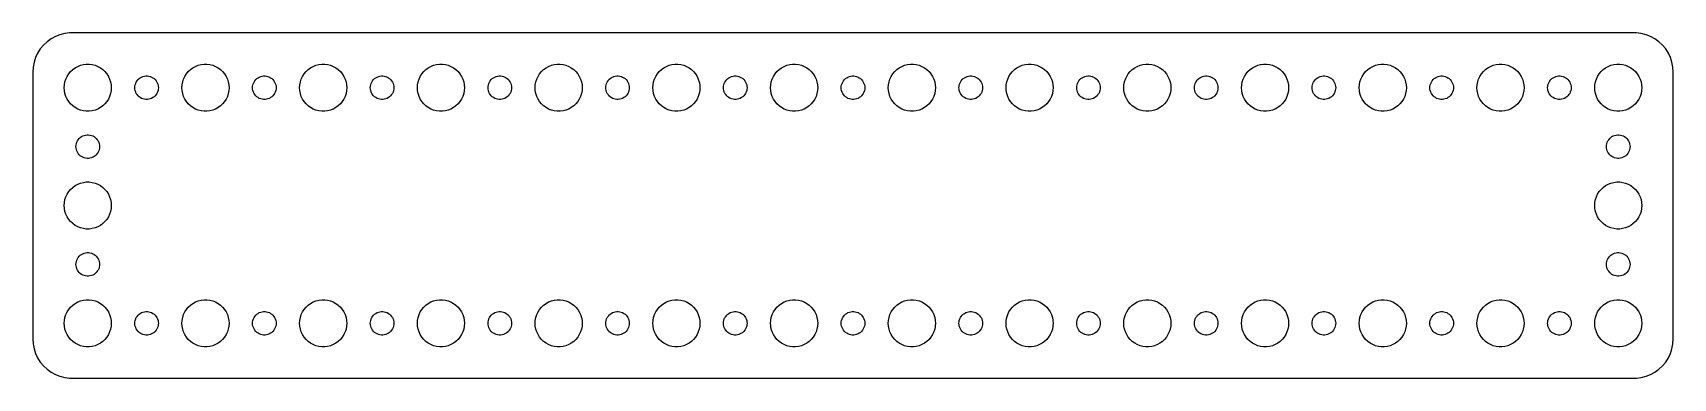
# Model space of a CAD drawing. Header units: metres. Extents: x -104 to 104, y -22 to 22.
import ezdxf

# ---------------------------------------------------------------- set-up
doc = ezdxf.new("R2010")
doc.units = ezdxf.units.M

msp = doc.modelspace()

# ---------------------------------------------------------------- linework, layer by layer
for p, q in [((-102.179, 21.2216), (-102.687, 20.8526)), ((-101.629, 21.5241), (-102.179, 21.2216)), ((-101.045, 21.7553), (-101.629, 21.5241)), ((-100.437, 21.9114), (-101.045, 21.7553)), ((-99.8139, 21.9901), (-100.437, 21.9114)), ((99.8139, 21.9901), (-99.8139, 21.9901)), ((100.437, 21.9114), (99.8139, 21.9901)), ((101.045, 21.7553), (100.437, 21.9114)), ((101.629, 21.5241), (101.045, 21.7553)), ((102.179, 21.2216), (101.629, 21.5241)), ((102.687, 20.8526), (102.179, 21.2216)), ((-104.149, 18.8406), (-104.343, 18.2434)), ((-103.882, 19.4088), (-104.149, 18.8406)), ((-103.545, 19.9389), (-103.882, 19.4088)), ((-103.145, 20.4227), (-103.545, 19.9389)), ((-102.687, 20.8526), (-103.145, 20.4227)), ((103.145, 20.4227), (102.687, 20.8526)), ((103.545, 19.9389), (103.145, 20.4227)), ((103.882, 19.4088), (103.545, 19.9389)), ((104.149, 18.8406), (103.882, 19.4088)), ((104.343, 18.2434), (104.149, 18.8406)), ((-104.461, 17.6267), (-104.5, 17)), ((-104.5, 17), (-104.5, -17)), ((-104.343, 18.2434), (-104.461, 17.6267)), ((-100.129, 16.4453), (-99.927, 16.7634)), ((-99.927, 16.7634), (-99.6869, 17.0536)), ((-99.6869, 17.0536), (-99.4123, 17.3115)), ((-99.4123, 17.3115), (-99.1075, 17.533)), ((-99.1075, 17.533), (-98.7773, 17.7145)), ((-98.7773, 17.7145), (-98.427, 17.8532)), ((-98.427, 17.8532), (-98.0621, 17.9469)), ((-98.0621, 17.9469), (-97.6884, 17.9941)), ((-97.6884, 17.9941), (-97.3116, 17.9941)), ((-97.3116, 17.9941), (-96.9379, 17.9469)), ((-96.9379, 17.9469), (-96.573, 17.8532)), ((-96.573, 17.8532), (-96.2227, 17.7145)), ((-96.2227, 17.7145), (-95.8925, 17.533)), ((-95.8925, 17.533), (-95.5877, 17.3115)), ((-95.5877, 17.3115), (-95.3131, 17.0536)), ((-95.3131, 17.0536), (-95.073, 16.7634)), ((-95.073, 16.7634), (-94.8711, 16.4453)), ((-85.1289, 16.4453), (-84.927, 16.7634)), ((-84.927, 16.7634), (-84.6869, 17.0536)), ((-84.6869, 17.0536), (-84.4123, 17.3115)), ((-84.4123, 17.3115), (-84.1075, 17.533)), ((-84.1075, 17.533), (-83.7773, 17.7145)), ((-83.7773, 17.7145), (-83.427, 17.8532)), ((-83.427, 17.8532), (-83.0621, 17.9469)), ((-83.0621, 17.9469), (-82.6884, 17.9941)), ((-82.6884, 17.9941), (-82.3116, 17.9941)), ((-82.3116, 17.9941), (-81.9379, 17.9469)), ((-81.9379, 17.9469), (-81.573, 17.8532)), ((-81.573, 17.8532), (-81.2227, 17.7145)), ((-81.2227, 17.7145), (-80.8925, 17.533)), ((-80.8925, 17.533), (-80.5877, 17.3115)), ((-80.5877, 17.3115), (-80.3131, 17.0536)), ((-80.3131, 17.0536), (-80.073, 16.7634)), ((-80.073, 16.7634), (-79.8711, 16.4453)), ((-70.1289, 16.4453), (-69.927, 16.7634)), ((-69.927, 16.7634), (-69.6869, 17.0536)), ((-69.6869, 17.0536), (-69.4123, 17.3115)), ((-69.4123, 17.3115), (-69.1075, 17.533)), ((-69.1075, 17.533), (-68.7773, 17.7145)), ((-68.7773, 17.7145), (-68.427, 17.8532)), ((-68.427, 17.8532), (-68.0621, 17.9469)), ((-68.0621, 17.9469), (-67.6884, 17.9941)), ((-67.6884, 17.9941), (-67.3116, 17.9941)), ((-67.3116, 17.9941), (-66.9379, 17.9469)), ((-66.9379, 17.9469), (-66.573, 17.8532)), ((-66.573, 17.8532), (-66.2227, 17.7145)), ((-66.2227, 17.7145), (-65.8925, 17.533)), ((-65.8925, 17.533), (-65.5877, 17.3115)), ((-65.5877, 17.3115), (-65.3131, 17.0536)), ((-65.3131, 17.0536), (-65.073, 16.7634)), ((-65.073, 16.7634), (-64.8711, 16.4453)), ((-55.1289, 16.4453), (-54.927, 16.7634)), ((-54.927, 16.7634), (-54.6869, 17.0536)), ((-54.6869, 17.0536), (-54.4123, 17.3115)), ((-54.4123, 17.3115), (-54.1075, 17.533)), ((-54.1075, 17.533), (-53.7773, 17.7145)), ((-53.7773, 17.7145), (-53.427, 17.8532)), ((-53.427, 17.8532), (-53.0621, 17.9469)), ((-53.0621, 17.9469), (-52.6884, 17.9941)), ((-52.6884, 17.9941), (-52.3116, 17.9941)), ((-52.3116, 17.9941), (-51.9379, 17.9469)), ((-51.9379, 17.9469), (-51.5729, 17.8532)), ((-51.5729, 17.8532), (-51.2227, 17.7145)), ((-51.2227, 17.7145), (-50.8925, 17.533)), ((-50.8925, 17.533), (-50.5877, 17.3115)), ((-50.5877, 17.3115), (-50.3131, 17.0536)), ((-50.3131, 17.0536), (-50.0729, 16.7634)), ((-50.0729, 16.7634), (-49.8711, 16.4453)), ((-40.1289, 16.4453), (-39.927, 16.7634)), ((-39.927, 16.7634), (-39.6869, 17.0536)), ((-39.6869, 17.0536), (-39.4123, 17.3115)), ((-39.4123, 17.3115), (-39.1075, 17.533)), ((-39.1075, 17.533), (-38.7773, 17.7145)), ((-38.7773, 17.7145), (-38.427, 17.8532)), ((-38.427, 17.8532), (-38.0621, 17.9469)), ((-38.0621, 17.9469), (-37.6884, 17.9941)), ((-37.6884, 17.9941), (-37.3116, 17.9941)), ((-37.3116, 17.9941), (-36.9379, 17.9469)), ((-36.9379, 17.9469), (-36.5729, 17.8532)), ((-36.5729, 17.8532), (-36.2227, 17.7145)), ((-36.2227, 17.7145), (-35.8925, 17.533)), ((-35.8925, 17.533), (-35.5877, 17.3115)), ((-35.5877, 17.3115), (-35.3131, 17.0536)), ((-35.3131, 17.0536), (-35.0729, 16.7634)), ((-35.0729, 16.7634), (-34.8711, 16.4453)), ((-25.1289, 16.4453), (-24.927, 16.7634)), ((-24.927, 16.7634), (-24.6869, 17.0536)), ((-24.6869, 17.0536), (-24.4123, 17.3115)), ((-24.4123, 17.3115), (-24.1075, 17.533)), ((-24.1075, 17.533), (-23.7773, 17.7145)), ((-23.7773, 17.7145), (-23.427, 17.8532)), ((-23.427, 17.8532), (-23.0621, 17.9469)), ((-23.0621, 17.9469), (-22.6884, 17.9941)), ((-22.6884, 17.9941), (-22.3116, 17.9941)), ((-22.3116, 17.9941), (-21.9379, 17.9469)), ((-21.9379, 17.9469), (-21.5729, 17.8532)), ((-21.5729, 17.8532), (-21.2227, 17.7145)), ((-21.2227, 17.7145), (-20.8925, 17.533)), ((-20.8925, 17.533), (-20.5877, 17.3115)), ((-20.5877, 17.3115), (-20.3131, 17.0536)), ((-20.3131, 17.0536), (-20.0729, 16.7634)), ((-20.0729, 16.7634), (-19.8711, 16.4453)), ((-10.1289, 16.4453), (-9.92705, 16.7634)), ((-9.92705, 16.7634), (-9.6869, 17.0536)), ((-9.6869, 17.0536), (-9.41226, 17.3115)), ((-9.41226, 17.3115), (-9.10747, 17.533)), ((-9.10747, 17.533), (-8.77733, 17.7145)), ((-8.77733, 17.7145), (-8.42705, 17.8532)), ((-8.42705, 17.8532), (-8.06213, 17.9469)), ((-8.06213, 17.9469), (-7.68837, 17.9941)), ((-7.68837, 17.9941), (-7.31161, 17.9941)), ((-7.31161, 17.9941), (-6.93785, 17.9469)), ((-6.93785, 17.9469), (-6.57294, 17.8532)), ((-6.57294, 17.8532), (-6.22266, 17.7145)), ((-6.22266, 17.7145), (-5.89252, 17.533)), ((-5.89252, 17.533), (-5.58772, 17.3115)), ((-5.58772, 17.3115), (-5.31308, 17.0536)), ((-5.31308, 17.0536), (-5.07294, 16.7634)), ((-5.07294, 16.7634), (-4.87108, 16.4453)), ((4.87108, 16.4453), (5.07294, 16.7634)), ((5.07294, 16.7634), (5.31308, 17.0536)), ((5.31308, 17.0536), (5.58772, 17.3115)), ((5.58772, 17.3115), (5.89252, 17.533)), ((5.89252, 17.533), (6.22266, 17.7145)), ((6.22266, 17.7145), (6.57294, 17.8532)), ((6.57294, 17.8532), (6.93785, 17.9469)), ((6.93785, 17.9469), (7.31161, 17.9941)), ((7.31161, 17.9941), (7.68837, 17.9941)), ((7.68837, 17.9941), (8.06213, 17.9469)), ((8.06213, 17.9469), (8.42705, 17.8532)), ((8.42705, 17.8532), (8.77733, 17.7145)), ((8.77733, 17.7145), (9.10747, 17.533)), ((9.10747, 17.533), (9.41226, 17.3115)), ((9.41226, 17.3115), (9.6869, 17.0536)), ((9.6869, 17.0536), (9.92705, 16.7634)), ((9.92705, 16.7634), (10.1289, 16.4453)), ((19.8711, 16.4453), (20.0729, 16.7634)), ((20.0729, 16.7634), (20.3131, 17.0536)), ((20.3131, 17.0536), (20.5877, 17.3115)), ((20.5877, 17.3115), (20.8925, 17.533)), ((20.8925, 17.533), (21.2227, 17.7145)), ((21.2227, 17.7145), (21.5729, 17.8532)), ((21.5729, 17.8532), (21.9379, 17.9469)), ((21.9379, 17.9469), (22.3116, 17.9941)), ((22.3116, 17.9941), (22.6884, 17.9941)), ((22.6884, 17.9941), (23.0621, 17.9469)), ((23.0621, 17.9469), (23.427, 17.8532)), ((23.427, 17.8532), (23.7773, 17.7145)), ((23.7773, 17.7145), (24.1075, 17.533)), ((24.1075, 17.533), (24.4123, 17.3115)), ((24.4123, 17.3115), (24.6869, 17.0536)), ((24.6869, 17.0536), (24.927, 16.7634)), ((24.927, 16.7634), (25.1289, 16.4453)), ((34.8711, 16.4453), (35.0729, 16.7634)), ((35.0729, 16.7634), (35.3131, 17.0536)), ((35.3131, 17.0536), (35.5877, 17.3115)), ((35.5877, 17.3115), (35.8925, 17.533)), ((35.8925, 17.533), (36.2227, 17.7145)), ((36.2227, 17.7145), (36.5729, 17.8532)), ((36.5729, 17.8532), (36.9379, 17.9469)), ((36.9379, 17.9469), (37.3116, 17.9941)), ((37.3116, 17.9941), (37.6884, 17.9941)), ((37.6884, 17.9941), (38.0621, 17.9469)), ((38.0621, 17.9469), (38.427, 17.8532)), ((38.427, 17.8532), (38.7773, 17.7145)), ((38.7773, 17.7145), (39.1075, 17.533)), ((39.1075, 17.533), (39.4123, 17.3115)), ((39.4123, 17.3115), (39.6869, 17.0536)), ((39.6869, 17.0536), (39.927, 16.7634)), ((39.927, 16.7634), (40.1289, 16.4453)), ((49.8711, 16.4453), (50.0729, 16.7634)), ((50.0729, 16.7634), (50.3131, 17.0536)), ((50.3131, 17.0536), (50.5877, 17.3115)), ((50.5877, 17.3115), (50.8925, 17.533)), ((50.8925, 17.533), (51.2227, 17.7145)), ((51.2227, 17.7145), (51.5729, 17.8532)), ((51.5729, 17.8532), (51.9379, 17.9469)), ((51.9379, 17.9469), (52.3116, 17.9941)), ((52.3116, 17.9941), (52.6884, 17.9941)), ((52.6884, 17.9941), (53.0621, 17.9469)), ((53.0621, 17.9469), (53.427, 17.8532)), ((53.427, 17.8532), (53.7773, 17.7145)), ((53.7773, 17.7145), (54.1075, 17.533)), ((54.1075, 17.533), (54.4123, 17.3115)), ((54.4123, 17.3115), (54.6869, 17.0536)), ((54.6869, 17.0536), (54.927, 16.7634)), ((54.927, 16.7634), (55.1289, 16.4453)), ((64.8711, 16.4453), (65.073, 16.7634)), ((65.073, 16.7634), (65.3131, 17.0536)), ((65.3131, 17.0536), (65.5877, 17.3115)), ((65.5877, 17.3115), (65.8925, 17.533)), ((65.8925, 17.533), (66.2227, 17.7145)), ((66.2227, 17.7145), (66.573, 17.8532)), ((66.573, 17.8532), (66.9379, 17.9469)), ((66.9379, 17.9469), (67.3116, 17.9941)), ((67.3116, 17.9941), (67.6884, 17.9941)), ((67.6884, 17.9941), (68.0621, 17.9469)), ((68.0621, 17.9469), (68.427, 17.8532)), ((68.427, 17.8532), (68.7773, 17.7145)), ((68.7773, 17.7145), (69.1075, 17.533)), ((69.1075, 17.533), (69.4123, 17.3115)), ((69.4123, 17.3115), (69.6869, 17.0536)), ((69.6869, 17.0536), (69.927, 16.7634)), ((69.927, 16.7634), (70.1289, 16.4453)), ((79.8711, 16.4453), (80.073, 16.7634)), ((80.073, 16.7634), (80.3131, 17.0536)), ((80.3131, 17.0536), (80.5877, 17.3115)), ((80.5877, 17.3115), (80.8925, 17.533)), ((80.8925, 17.533), (81.2227, 17.7145)), ((81.2227, 17.7145), (81.573, 17.8532)), ((81.573, 17.8532), (81.9379, 17.9469)), ((81.9379, 17.9469), (82.3116, 17.9941)), ((82.3116, 17.9941), (82.6884, 17.9941)), ((82.6884, 17.9941), (83.0621, 17.9469)), ((83.0621, 17.9469), (83.427, 17.8532)), ((83.427, 17.8532), (83.7773, 17.7145)), ((83.7773, 17.7145), (84.1075, 17.533)), ((84.1075, 17.533), (84.4123, 17.3115)), ((84.4123, 17.3115), (84.6869, 17.0536)), ((84.6869, 17.0536), (84.927, 16.7634)), ((84.927, 16.7634), (85.1289, 16.4453)), ((94.8711, 16.4453), (95.073, 16.7634)), ((95.073, 16.7634), (95.3131, 17.0536)), ((95.3131, 17.0536), (95.5877, 17.3115)), ((95.5877, 17.3115), (95.8925, 17.533)), ((95.8925, 17.533), (96.2227, 17.7145)), ((96.2227, 17.7145), (96.573, 17.8532)), ((96.573, 17.8532), (96.9379, 17.9469)), ((96.9379, 17.9469), (97.3116, 17.9941)), ((97.3116, 17.9941), (97.6884, 17.9941)), ((97.6884, 17.9941), (98.0621, 17.9469)), ((98.0621, 17.9469), (98.427, 17.8532)), ((98.427, 17.8532), (98.7773, 17.7145)), ((98.7773, 17.7145), (99.1075, 17.533)), ((99.1075, 17.533), (99.4123, 17.3115)), ((99.4123, 17.3115), (99.6869, 17.0536)), ((99.6869, 17.0536), (99.927, 16.7634)), ((99.927, 16.7634), (100.129, 16.4453)), ((104.461, 17.6267), (104.343, 18.2434)), ((104.5, 17), (104.461, 17.6267)), ((104.5, -17), (104.5, 17)), ((-100.5, 15), (-100.476, 15.376)), ((-100.476, 14.624), (-100.5, 15)), ((-100.476, 15.376), (-100.406, 15.7461)), ((-100.406, 15.7461), (-100.289, 16.1044)), ((-100.289, 16.1044), (-100.129, 16.4453)), ((-94.8711, 16.4453), (-94.7107, 16.1044)), ((-94.7107, 16.1044), (-94.5943, 15.7461)), ((-94.5943, 15.7461), (-94.5237, 15.376)), ((-94.5237, 15.376), (-94.5, 15)), ((-94.5, 15), (-94.5237, 14.624)), ((-91.5, 15), (-91.4882, 15.188)), ((-91.4882, 14.812), (-91.5, 15)), ((-91.4882, 15.188), (-91.4529, 15.373)), ((-91.4529, 14.627), (-91.4882, 14.812)), ((-91.4529, 15.373), (-91.3947, 15.5522)), ((-91.3947, 15.5522), (-91.3145, 15.7226)), ((-91.3145, 15.7226), (-91.2135, 15.8817)), ((-91.2135, 15.8817), (-91.0934, 16.0268)), ((-91.0934, 16.0268), (-90.9561, 16.1558)), ((-90.9561, 16.1558), (-90.8037, 16.2665)), ((-90.8037, 16.2665), (-90.6387, 16.3572)), ((-90.6387, 16.3572), (-90.4635, 16.4266)), ((-90.4635, 16.4266), (-90.2811, 16.4734)), ((-90.2811, 16.4734), (-90.0942, 16.497)), ((-90.0942, 16.497), (-89.9058, 16.497)), ((-89.9058, 16.497), (-89.7189, 16.4734)), ((-89.7189, 16.4734), (-89.5365, 16.4266)), ((-89.5365, 16.4266), (-89.3613, 16.3572)), ((-89.3613, 16.3572), (-89.1963, 16.2665)), ((-89.1963, 16.2665), (-89.0439, 16.1558)), ((-89.0439, 16.1558), (-88.9065, 16.0268)), ((-88.9065, 16.0268), (-88.7865, 15.8817)), ((-88.7865, 15.8817), (-88.6855, 15.7226)), ((-88.6855, 15.7226), (-88.6053, 15.5522)), ((-88.6053, 15.5522), (-88.5471, 15.373)), ((-88.5471, 15.373), (-88.5118, 15.188)), ((-88.5118, 14.812), (-88.5471, 14.627)), ((-88.5118, 15.188), (-88.5, 15)), ((-88.5, 15), (-88.5118, 14.812)), ((-85.5, 15), (-85.4763, 15.376)), ((-85.4763, 14.624), (-85.5, 15)), ((-85.4763, 15.376), (-85.4057, 15.7461)), ((-85.4057, 15.7461), (-85.2893, 16.1044)), ((-85.2893, 16.1044), (-85.1289, 16.4453)), ((-79.8711, 16.4453), (-79.7107, 16.1044)), ((-79.7107, 16.1044), (-79.5943, 15.7461)), ((-79.5943, 15.7461), (-79.5237, 15.376)), ((-79.5237, 15.376), (-79.5, 15)), ((-79.5, 15), (-79.5237, 14.624)), ((-76.5, 15), (-76.4882, 15.188)), ((-76.4882, 14.812), (-76.5, 15)), ((-76.4882, 15.188), (-76.4529, 15.373)), ((-76.4529, 14.627), (-76.4882, 14.812)), ((-76.4529, 15.373), (-76.3947, 15.5522)), ((-76.3947, 15.5522), (-76.3145, 15.7226)), ((-76.3145, 15.7226), (-76.2135, 15.8817)), ((-76.2135, 15.8817), (-76.0934, 16.0268)), ((-76.0934, 16.0268), (-75.9561, 16.1558)), ((-75.9561, 16.1558), (-75.8037, 16.2665)), ((-75.8037, 16.2665), (-75.6387, 16.3572)), ((-75.6387, 16.3572), (-75.4635, 16.4266)), ((-75.4635, 16.4266), (-75.2811, 16.4734)), ((-75.2811, 16.4734), (-75.0942, 16.497)), ((-75.0942, 16.497), (-74.9058, 16.497)), ((-74.9058, 16.497), (-74.7189, 16.4734)), ((-74.7189, 16.4734), (-74.5365, 16.4266)), ((-74.5365, 16.4266), (-74.3613, 16.3572)), ((-74.3613, 16.3572), (-74.1963, 16.2665)), ((-74.1963, 16.2665), (-74.0439, 16.1558)), ((-74.0439, 16.1558), (-73.9065, 16.0268)), ((-73.9065, 16.0268), (-73.7865, 15.8817)), ((-73.7865, 15.8817), (-73.6855, 15.7226)), ((-73.6855, 15.7226), (-73.6053, 15.5522)), ((-73.6053, 15.5522), (-73.5471, 15.373)), ((-73.5471, 15.373), (-73.5118, 15.188)), ((-73.5118, 14.812), (-73.5471, 14.627)), ((-73.5118, 15.188), (-73.5, 15)), ((-73.5, 15), (-73.5118, 14.812)), ((-70.5, 15), (-70.4763, 15.376)), ((-70.4763, 14.624), (-70.5, 15)), ((-70.4763, 15.376), (-70.4057, 15.7461)), ((-70.4057, 15.7461), (-70.2893, 16.1044)), ((-70.2893, 16.1044), (-70.1289, 16.4453)), ((-64.8711, 16.4453), (-64.7107, 16.1044)), ((-64.7107, 16.1044), (-64.5943, 15.7461)), ((-64.5943, 15.7461), (-64.5237, 15.376)), ((-64.5237, 15.376), (-64.5, 15)), ((-64.5, 15), (-64.5237, 14.624)), ((-61.5, 15), (-61.4882, 15.188)), ((-61.4882, 14.812), (-61.5, 15)), ((-61.4882, 15.188), (-61.4529, 15.373)), ((-61.4529, 14.627), (-61.4882, 14.812)), ((-61.4529, 15.373), (-61.3947, 15.5522)), ((-61.3947, 15.5522), (-61.3145, 15.7226)), ((-61.3145, 15.7226), (-61.2135, 15.8817)), ((-61.2135, 15.8817), (-61.0934, 16.0268)), ((-61.0934, 16.0268), (-60.9561, 16.1558)), ((-60.9561, 16.1558), (-60.8037, 16.2665)), ((-60.8037, 16.2665), (-60.6387, 16.3572)), ((-60.6387, 16.3572), (-60.4635, 16.4266)), ((-60.4635, 16.4266), (-60.2811, 16.4734)), ((-60.2811, 16.4734), (-60.0942, 16.497)), ((-60.0942, 16.497), (-59.9058, 16.497)), ((-59.9058, 16.497), (-59.7189, 16.4734)), ((-59.7189, 16.4734), (-59.5365, 16.4266)), ((-59.5365, 16.4266), (-59.3613, 16.3572)), ((-59.3613, 16.3572), (-59.1963, 16.2665)), ((-59.1963, 16.2665), (-59.0439, 16.1558)), ((-59.0439, 16.1558), (-58.9065, 16.0268)), ((-58.9065, 16.0268), (-58.7865, 15.8817)), ((-58.7865, 15.8817), (-58.6855, 15.7226)), ((-58.6855, 15.7226), (-58.6053, 15.5522)), ((-58.6053, 15.5522), (-58.5471, 15.373)), ((-58.5471, 15.373), (-58.5118, 15.188)), ((-58.5118, 14.812), (-58.5471, 14.627)), ((-58.5118, 15.188), (-58.5, 15)), ((-58.5, 15), (-58.5118, 14.812)), ((-55.5, 15), (-55.4763, 15.376)), ((-55.4763, 14.624), (-55.5, 15)), ((-55.4763, 15.376), (-55.4057, 15.7461)), ((-55.4057, 15.7461), (-55.2893, 16.1044)), ((-55.2893, 16.1044), (-55.1289, 16.4453)), ((-49.8711, 16.4453), (-49.7107, 16.1044)), ((-49.7107, 16.1044), (-49.5942, 15.7461)), ((-49.5942, 15.7461), (-49.5237, 15.376)), ((-49.5237, 15.376), (-49.5, 15)), ((-49.5, 15), (-49.5237, 14.624)), ((-46.5, 15), (-46.4882, 15.188)), ((-46.4882, 14.812), (-46.5, 15)), ((-46.4882, 15.188), (-46.4529, 15.373)), ((-46.4529, 14.627), (-46.4882, 14.812)), ((-46.4529, 15.373), (-46.3947, 15.5522)), ((-46.3947, 15.5522), (-46.3145, 15.7226)), ((-46.3145, 15.7226), (-46.2135, 15.8817)), ((-46.2135, 15.8817), (-46.0934, 16.0268)), ((-46.0934, 16.0268), (-45.9561, 16.1558)), ((-45.9561, 16.1558), (-45.8037, 16.2665)), ((-45.8037, 16.2665), (-45.6387, 16.3572)), ((-45.6387, 16.3572), (-45.4635, 16.4266)), ((-45.4635, 16.4266), (-45.2811, 16.4734)), ((-45.2811, 16.4734), (-45.0942, 16.497)), ((-45.0942, 16.497), (-44.9058, 16.497)), ((-44.9058, 16.497), (-44.7189, 16.4734)), ((-44.7189, 16.4734), (-44.5365, 16.4266)), ((-44.5365, 16.4266), (-44.3613, 16.3572)), ((-44.3613, 16.3572), (-44.1963, 16.2665)), ((-44.1963, 16.2665), (-44.0439, 16.1558)), ((-44.0439, 16.1558), (-43.9065, 16.0268)), ((-43.9065, 16.0268), (-43.7865, 15.8817)), ((-43.7865, 15.8817), (-43.6855, 15.7226)), ((-43.6855, 15.7226), (-43.6053, 15.5522)), ((-43.6053, 15.5522), (-43.5471, 15.373)), ((-43.5471, 15.373), (-43.5118, 15.188)), ((-43.5118, 14.812), (-43.5471, 14.627)), ((-43.5118, 15.188), (-43.5, 15)), ((-43.5, 15), (-43.5118, 14.812)), ((-40.5, 15), (-40.4763, 15.376)), ((-40.4763, 14.624), (-40.5, 15)), ((-40.4763, 15.376), (-40.4057, 15.7461)), ((-40.4057, 15.7461), (-40.2893, 16.1044)), ((-40.2893, 16.1044), (-40.1289, 16.4453)), ((-34.8711, 16.4453), (-34.7107, 16.1044)), ((-34.7107, 16.1044), (-34.5942, 15.7461)), ((-34.5942, 15.7461), (-34.5237, 15.376)), ((-34.5237, 15.376), (-34.5, 15)), ((-34.5, 15), (-34.5237, 14.624)), ((-31.5, 15), (-31.4882, 15.188)), ((-31.4882, 14.812), (-31.5, 15)), ((-31.4882, 15.188), (-31.4529, 15.373)), ((-31.4529, 14.627), (-31.4882, 14.812)), ((-31.4529, 15.373), (-31.3947, 15.5522)), ((-31.3947, 15.5522), (-31.3145, 15.7226)), ((-31.3145, 15.7226), (-31.2135, 15.8817)), ((-31.2135, 15.8817), (-31.0934, 16.0268)), ((-31.0934, 16.0268), (-30.9561, 16.1558)), ((-30.9561, 16.1558), (-30.8037, 16.2665)), ((-30.8037, 16.2665), (-30.6387, 16.3572)), ((-30.6387, 16.3572), (-30.4635, 16.4266)), ((-30.4635, 16.4266), (-30.2811, 16.4734)), ((-30.2811, 16.4734), (-30.0942, 16.497)), ((-30.0942, 16.497), (-29.9058, 16.497)), ((-29.9058, 16.497), (-29.7189, 16.4734)), ((-29.7189, 16.4734), (-29.5365, 16.4266)), ((-29.5365, 16.4266), (-29.3613, 16.3572)), ((-29.3613, 16.3572), (-29.1963, 16.2665)), ((-29.1963, 16.2665), (-29.0439, 16.1558)), ((-29.0439, 16.1558), (-28.9065, 16.0268)), ((-28.9065, 16.0268), (-28.7865, 15.8817)), ((-28.7865, 15.8817), (-28.6855, 15.7226)), ((-28.6855, 15.7226), (-28.6053, 15.5522)), ((-28.6053, 15.5522), (-28.5471, 15.373)), ((-28.5471, 15.373), (-28.5118, 15.188)), ((-28.5118, 14.812), (-28.5471, 14.627)), ((-28.5118, 15.188), (-28.5, 15)), ((-28.5, 15), (-28.5118, 14.812)), ((-25.5, 15), (-25.4763, 15.376)), ((-25.4763, 14.624), (-25.5, 15)), ((-25.4763, 15.376), (-25.4057, 15.7461)), ((-25.4057, 15.7461), (-25.2893, 16.1044)), ((-25.2893, 16.1044), (-25.1289, 16.4453)), ((-19.8711, 16.4453), (-19.7107, 16.1044)), ((-19.7107, 16.1044), (-19.5942, 15.7461)), ((-19.5942, 15.7461), (-19.5237, 15.376)), ((-19.5237, 15.376), (-19.5, 15)), ((-19.5, 15), (-19.5237, 14.624)), ((-16.5, 15), (-16.4882, 15.188)), ((-16.4882, 14.812), (-16.5, 15)), ((-16.4882, 15.188), (-16.4529, 15.373)), ((-16.4529, 14.627), (-16.4882, 14.812)), ((-16.4529, 15.373), (-16.3947, 15.5522)), ((-16.3947, 15.5522), (-16.3145, 15.7226)), ((-16.3145, 15.7226), (-16.2135, 15.8817)), ((-16.2135, 15.8817), (-16.0934, 16.0268)), ((-16.0934, 16.0268), (-15.9561, 16.1558)), ((-15.9561, 16.1558), (-15.8037, 16.2665)), ((-15.8037, 16.2665), (-15.6387, 16.3572)), ((-15.6387, 16.3572), (-15.4635, 16.4266)), ((-15.4635, 16.4266), (-15.2811, 16.4734)), ((-15.2811, 16.4734), (-15.0942, 16.497)), ((-15.0942, 16.497), (-14.9058, 16.497)), ((-14.9058, 16.497), (-14.7189, 16.4734)), ((-14.7189, 16.4734), (-14.5365, 16.4266)), ((-14.5365, 16.4266), (-14.3613, 16.3572)), ((-14.3613, 16.3572), (-14.1963, 16.2665)), ((-14.1963, 16.2665), (-14.0439, 16.1558)), ((-14.0439, 16.1558), (-13.9065, 16.0268)), ((-13.9065, 16.0268), (-13.7865, 15.8817)), ((-13.7865, 15.8817), (-13.6855, 15.7226)), ((-13.6855, 15.7226), (-13.6053, 15.5522)), ((-13.6053, 15.5522), (-13.5471, 15.373)), ((-13.5471, 15.373), (-13.5118, 15.188)), ((-13.5118, 14.812), (-13.5471, 14.627)), ((-13.5118, 15.188), (-13.5, 15)), ((-13.5, 15), (-13.5118, 14.812)), ((-10.5, 15), (-10.4763, 15.376)), ((-10.4763, 14.624), (-10.5, 15)), ((-10.4763, 15.376), (-10.4057, 15.7461)), ((-10.4057, 15.7461), (-10.2893, 16.1044)), ((-10.2893, 16.1044), (-10.1289, 16.4453)), ((-4.87108, 16.4453), (-4.71066, 16.1044)), ((-4.71066, 16.1044), (-4.59424, 15.7461)), ((-4.59424, 15.7461), (-4.52365, 15.376)), ((-4.52365, 15.376), (-4.5, 15)), ((-4.5, 15), (-4.52365, 14.624)), ((-1.5, 15), (-1.48816, 15.188)), ((-1.48816, 14.812), (-1.5, 15)), ((-1.48816, 15.188), (-1.45287, 15.373)), ((-1.45287, 14.627), (-1.48816, 14.812)), ((-1.45287, 15.373), (-1.39465, 15.5522)), ((-1.39465, 15.5522), (-1.31445, 15.7226)), ((-1.31445, 15.7226), (-1.21352, 15.8817)), ((-1.21352, 15.8817), (-1.09344, 16.0268)), ((-1.09344, 16.0268), (-0.95613, 16.1558)), ((-0.95613, 16.1558), (-0.80373, 16.2665)), ((-0.80373, 16.2665), (-0.63866, 16.3572)), ((-0.63866, 16.3572), (-0.46352, 16.4266)), ((-0.46352, 16.4266), (-0.28107, 16.4734)), ((-0.28107, 16.4734), (-0.09418, 16.497)), ((-0.09418, 16.497), (0.09418, 16.497)), ((0.09418, 16.497), (0.28107, 16.4734)), ((0.28107, 16.4734), (0.46352, 16.4266)), ((0.46352, 16.4266), (0.63866, 16.3572)), ((0.63866, 16.3572), (0.80373, 16.2665)), ((0.80373, 16.2665), (0.95613, 16.1558)), ((0.95613, 16.1558), (1.09344, 16.0268)), ((1.09344, 16.0268), (1.21352, 15.8817)), ((1.21352, 15.8817), (1.31445, 15.7226)), ((1.31445, 15.7226), (1.39465, 15.5522)), ((1.39465, 15.5522), (1.45287, 15.373)), ((1.45287, 15.373), (1.48816, 15.188)), ((1.48816, 14.812), (1.45287, 14.627)), ((1.48816, 15.188), (1.5, 15)), ((1.5, 15), (1.48816, 14.812)), ((4.5, 15), (4.52365, 15.376)), ((4.52365, 14.624), (4.5, 15)), ((4.52365, 15.376), (4.59424, 15.7461)), ((4.59424, 15.7461), (4.71066, 16.1044)), ((4.71066, 16.1044), (4.87108, 16.4453)), ((10.1289, 16.4453), (10.2893, 16.1044)), ((10.2893, 16.1044), (10.4057, 15.7461)), ((10.4057, 15.7461), (10.4763, 15.376)), ((10.4763, 15.376), (10.5, 15)), ((10.5, 15), (10.4763, 14.624)), ((13.5, 15), (13.5118, 15.188)), ((13.5118, 14.812), (13.5, 15)), ((13.5118, 15.188), (13.5471, 15.373)), ((13.5471, 14.627), (13.5118, 14.812)), ((13.5471, 15.373), (13.6053, 15.5522)), ((13.6053, 15.5522), (13.6855, 15.7226)), ((13.6855, 15.7226), (13.7865, 15.8817)), ((13.7865, 15.8817), (13.9065, 16.0268)), ((13.9065, 16.0268), (14.0439, 16.1558)), ((14.0439, 16.1558), (14.1963, 16.2665)), ((14.1963, 16.2665), (14.3613, 16.3572)), ((14.3613, 16.3572), (14.5365, 16.4266)), ((14.5365, 16.4266), (14.7189, 16.4734)), ((14.7189, 16.4734), (14.9058, 16.497)), ((14.9058, 16.497), (15.0942, 16.497)), ((15.0942, 16.497), (15.2811, 16.4734)), ((15.2811, 16.4734), (15.4635, 16.4266)), ((15.4635, 16.4266), (15.6387, 16.3572)), ((15.6387, 16.3572), (15.8037, 16.2665)), ((15.8037, 16.2665), (15.9561, 16.1558)), ((15.9561, 16.1558), (16.0934, 16.0268)), ((16.0934, 16.0268), (16.2135, 15.8817)), ((16.2135, 15.8817), (16.3145, 15.7226)), ((16.3145, 15.7226), (16.3947, 15.5522)), ((16.3947, 15.5522), (16.4529, 15.373)), ((16.4529, 15.373), (16.4882, 15.188)), ((16.4882, 14.812), (16.4529, 14.627)), ((16.4882, 15.188), (16.5, 15)), ((16.5, 15), (16.4882, 14.812)), ((19.5, 15), (19.5237, 15.376)), ((19.5237, 14.624), (19.5, 15)), ((19.5237, 15.376), (19.5942, 15.7461)), ((19.5942, 15.7461), (19.7107, 16.1044)), ((19.7107, 16.1044), (19.8711, 16.4453)), ((25.1289, 16.4453), (25.2893, 16.1044)), ((25.2893, 16.1044), (25.4057, 15.7461)), ((25.4057, 15.7461), (25.4763, 15.376)), ((25.4763, 15.376), (25.5, 15)), ((25.5, 15), (25.4763, 14.624)), ((28.5, 15), (28.5118, 15.188)), ((28.5118, 14.812), (28.5, 15)), ((28.5118, 15.188), (28.5471, 15.373)), ((28.5471, 14.627), (28.5118, 14.812)), ((28.5471, 15.373), (28.6053, 15.5522)), ((28.6053, 15.5522), (28.6855, 15.7226)), ((28.6855, 15.7226), (28.7865, 15.8817)), ((28.7865, 15.8817), (28.9065, 16.0268)), ((28.9065, 16.0268), (29.0439, 16.1558)), ((29.0439, 16.1558), (29.1963, 16.2665)), ((29.1963, 16.2665), (29.3613, 16.3572)), ((29.3613, 16.3572), (29.5365, 16.4266)), ((29.5365, 16.4266), (29.7189, 16.4734)), ((29.7189, 16.4734), (29.9058, 16.497)), ((29.9058, 16.497), (30.0942, 16.497)), ((30.0942, 16.497), (30.2811, 16.4734)), ((30.2811, 16.4734), (30.4635, 16.4266)), ((30.4635, 16.4266), (30.6387, 16.3572)), ((30.6387, 16.3572), (30.8037, 16.2665)), ((30.8037, 16.2665), (30.9561, 16.1558)), ((30.9561, 16.1558), (31.0934, 16.0268)), ((31.0934, 16.0268), (31.2135, 15.8817)), ((31.2135, 15.8817), (31.3145, 15.7226)), ((31.3145, 15.7226), (31.3947, 15.5522)), ((31.3947, 15.5522), (31.4529, 15.373)), ((31.4529, 15.373), (31.4882, 15.188)), ((31.4882, 14.812), (31.4529, 14.627)), ((31.4882, 15.188), (31.5, 15)), ((31.5, 15), (31.4882, 14.812)), ((34.5, 15), (34.5237, 15.376)), ((34.5237, 14.624), (34.5, 15)), ((34.5237, 15.376), (34.5942, 15.7461)), ((34.5942, 15.7461), (34.7107, 16.1044)), ((34.7107, 16.1044), (34.8711, 16.4453)), ((40.1289, 16.4453), (40.2893, 16.1044)), ((40.2893, 16.1044), (40.4057, 15.7461)), ((40.4057, 15.7461), (40.4763, 15.376)), ((40.4763, 15.376), (40.5, 15)), ((40.5, 15), (40.4763, 14.624)), ((43.5, 15), (43.5118, 15.188)), ((43.5118, 14.812), (43.5, 15)), ((43.5118, 15.188), (43.5471, 15.373)), ((43.5471, 14.627), (43.5118, 14.812)), ((43.5471, 15.373), (43.6053, 15.5522)), ((43.6053, 15.5522), (43.6855, 15.7226)), ((43.6855, 15.7226), (43.7865, 15.8817)), ((43.7865, 15.8817), (43.9065, 16.0268)), ((43.9065, 16.0268), (44.0439, 16.1558)), ((44.0439, 16.1558), (44.1963, 16.2665)), ((44.1963, 16.2665), (44.3613, 16.3572)), ((44.3613, 16.3572), (44.5365, 16.4266)), ((44.5365, 16.4266), (44.7189, 16.4734)), ((44.7189, 16.4734), (44.9058, 16.497)), ((44.9058, 16.497), (45.0942, 16.497)), ((45.0942, 16.497), (45.2811, 16.4734)), ((45.2811, 16.4734), (45.4635, 16.4266)), ((45.4635, 16.4266), (45.6387, 16.3572)), ((45.6387, 16.3572), (45.8037, 16.2665)), ((45.8037, 16.2665), (45.9561, 16.1558)), ((45.9561, 16.1558), (46.0934, 16.0268)), ((46.0934, 16.0268), (46.2135, 15.8817)), ((46.2135, 15.8817), (46.3145, 15.7226)), ((46.3145, 15.7226), (46.3947, 15.5522)), ((46.3947, 15.5522), (46.4529, 15.373)), ((46.4529, 15.373), (46.4882, 15.188)), ((46.4882, 14.812), (46.4529, 14.627)), ((46.4882, 15.188), (46.5, 15)), ((46.5, 15), (46.4882, 14.812)), ((49.5, 15), (49.5237, 15.376)), ((49.5237, 14.624), (49.5, 15)), ((49.5237, 15.376), (49.5942, 15.7461)), ((49.5942, 15.7461), (49.7107, 16.1044)), ((49.7107, 16.1044), (49.8711, 16.4453)), ((55.1289, 16.4453), (55.2893, 16.1044)), ((55.2893, 16.1044), (55.4057, 15.7461)), ((55.4057, 15.7461), (55.4763, 15.376)), ((55.4763, 15.376), (55.5, 15)), ((55.5, 15), (55.4763, 14.624)), ((58.5, 15), (58.5118, 15.188)), ((58.5118, 14.812), (58.5, 15)), ((58.5118, 15.188), (58.5471, 15.373)), ((58.5471, 14.627), (58.5118, 14.812)), ((58.5471, 15.373), (58.6053, 15.5522)), ((58.6053, 15.5522), (58.6855, 15.7226)), ((58.6855, 15.7226), (58.7865, 15.8817)), ((58.7865, 15.8817), (58.9065, 16.0268)), ((58.9065, 16.0268), (59.0439, 16.1558)), ((59.0439, 16.1558), (59.1963, 16.2665)), ((59.1963, 16.2665), (59.3613, 16.3572)), ((59.3613, 16.3572), (59.5365, 16.4266)), ((59.5365, 16.4266), (59.7189, 16.4734)), ((59.7189, 16.4734), (59.9058, 16.497)), ((59.9058, 16.497), (60.0942, 16.497)), ((60.0942, 16.497), (60.2811, 16.4734)), ((60.2811, 16.4734), (60.4635, 16.4266)), ((60.4635, 16.4266), (60.6387, 16.3572)), ((60.6387, 16.3572), (60.8037, 16.2665)), ((60.8037, 16.2665), (60.9561, 16.1558)), ((60.9561, 16.1558), (61.0934, 16.0268)), ((61.0934, 16.0268), (61.2135, 15.8817)), ((61.2135, 15.8817), (61.3145, 15.7226)), ((61.3145, 15.7226), (61.3947, 15.5522)), ((61.3947, 15.5522), (61.4529, 15.373)), ((61.4529, 15.373), (61.4882, 15.188)), ((61.4882, 14.812), (61.4529, 14.627)), ((61.4882, 15.188), (61.5, 15)), ((61.5, 15), (61.4882, 14.812)), ((64.5, 15), (64.5237, 15.376)), ((64.5237, 14.624), (64.5, 15)), ((64.5237, 15.376), (64.5943, 15.7461)), ((64.5943, 15.7461), (64.7107, 16.1044)), ((64.7107, 16.1044), (64.8711, 16.4453)), ((70.1289, 16.4453), (70.2893, 16.1044)), ((70.2893, 16.1044), (70.4057, 15.7461)), ((70.4057, 15.7461), (70.4763, 15.376)), ((70.4763, 15.376), (70.5, 15)), ((70.5, 15), (70.4763, 14.624)), ((73.5, 15), (73.5118, 15.188)), ((73.5118, 14.812), (73.5, 15)), ((73.5118, 15.188), (73.5471, 15.373)), ((73.5471, 14.627), (73.5118, 14.812)), ((73.5471, 15.373), (73.6053, 15.5522)), ((73.6053, 15.5522), (73.6855, 15.7226)), ((73.6855, 15.7226), (73.7865, 15.8817)), ((73.7865, 15.8817), (73.9065, 16.0268)), ((73.9065, 16.0268), (74.0439, 16.1558)), ((74.0439, 16.1558), (74.1963, 16.2665)), ((74.1963, 16.2665), (74.3613, 16.3572)), ((74.3613, 16.3572), (74.5365, 16.4266)), ((74.5365, 16.4266), (74.7189, 16.4734)), ((74.7189, 16.4734), (74.9058, 16.497)), ((74.9058, 16.497), (75.0942, 16.497)), ((75.0942, 16.497), (75.2811, 16.4734)), ((75.2811, 16.4734), (75.4635, 16.4266)), ((75.4635, 16.4266), (75.6387, 16.3572)), ((75.6387, 16.3572), (75.8037, 16.2665)), ((75.8037, 16.2665), (75.9561, 16.1558)), ((75.9561, 16.1558), (76.0934, 16.0268)), ((76.0934, 16.0268), (76.2135, 15.8817)), ((76.2135, 15.8817), (76.3145, 15.7226)), ((76.3145, 15.7226), (76.3947, 15.5522)), ((76.3947, 15.5522), (76.4529, 15.373)), ((76.4529, 15.373), (76.4882, 15.188)), ((76.4882, 14.812), (76.4529, 14.627)), ((76.4882, 15.188), (76.5, 15)), ((76.5, 15), (76.4882, 14.812)), ((79.5, 15), (79.5237, 15.376)), ((79.5237, 14.624), (79.5, 15)), ((79.5237, 15.376), (79.5943, 15.7461)), ((79.5943, 15.7461), (79.7107, 16.1044)), ((79.7107, 16.1044), (79.8711, 16.4453)), ((85.1289, 16.4453), (85.2893, 16.1044)), ((85.2893, 16.1044), (85.4057, 15.7461)), ((85.4057, 15.7461), (85.4763, 15.376)), ((85.4763, 15.376), (85.5, 15)), ((85.5, 15), (85.4763, 14.624)), ((88.5, 15), (88.5118, 15.188)), ((88.5118, 14.812), (88.5, 15)), ((88.5118, 15.188), (88.5471, 15.373)), ((88.5471, 14.627), (88.5118, 14.812)), ((88.5471, 15.373), (88.6053, 15.5522)), ((88.6053, 15.5522), (88.6855, 15.7226)), ((88.6855, 15.7226), (88.7865, 15.8817)), ((88.7865, 15.8817), (88.9065, 16.0268)), ((88.9065, 16.0268), (89.0439, 16.1558)), ((89.0439, 16.1558), (89.1963, 16.2665)), ((89.1963, 16.2665), (89.3613, 16.3572)), ((89.3613, 16.3572), (89.5365, 16.4266)), ((89.5365, 16.4266), (89.7189, 16.4734)), ((89.7189, 16.4734), (89.9058, 16.497)), ((89.9058, 16.497), (90.0942, 16.497)), ((90.0942, 16.497), (90.2811, 16.4734)), ((90.2811, 16.4734), (90.4635, 16.4266)), ((90.4635, 16.4266), (90.6387, 16.3572)), ((90.6387, 16.3572), (90.8037, 16.2665)), ((90.8037, 16.2665), (90.9561, 16.1558)), ((90.9561, 16.1558), (91.0934, 16.0268)), ((91.0934, 16.0268), (91.2135, 15.8817)), ((91.2135, 15.8817), (91.3145, 15.7226)), ((91.3145, 15.7226), (91.3947, 15.5522)), ((91.3947, 15.5522), (91.4529, 15.373)), ((91.4529, 15.373), (91.4882, 15.188)), ((91.4882, 14.812), (91.4529, 14.627)), ((91.4882, 15.188), (91.5, 15)), ((91.5, 15), (91.4882, 14.812)), ((94.5, 15), (94.5237, 15.376)), ((94.5237, 14.624), (94.5, 15)), ((94.5237, 15.376), (94.5943, 15.7461)), ((94.5943, 15.7461), (94.7107, 16.1044)), ((94.7107, 16.1044), (94.8711, 16.4453)), ((100.129, 16.4453), (100.289, 16.1044)), ((100.289, 16.1044), (100.406, 15.7461)), ((100.406, 15.7461), (100.476, 15.376)), ((100.476, 15.376), (100.5, 15)), ((100.5, 15), (100.476, 14.624)), ((-100.406, 14.2539), (-100.476, 14.624)), ((-100.289, 13.8956), (-100.406, 14.2539)), ((-100.129, 13.5547), (-100.289, 13.8956)), ((-99.927, 13.2366), (-100.129, 13.5547)), ((-99.6869, 12.9464), (-99.927, 13.2366)), ((-99.4123, 12.6884), (-99.6869, 12.9464)), ((-99.1075, 12.467), (-99.4123, 12.6884)), ((-95.5877, 12.6884), (-95.8925, 12.467)), ((-95.3131, 12.9464), (-95.5877, 12.6884)), ((-95.073, 13.2366), (-95.3131, 12.9464)), ((-94.8711, 13.5547), (-95.073, 13.2366)), ((-94.7107, 13.8956), (-94.8711, 13.5547)), ((-94.5943, 14.2539), (-94.7107, 13.8956)), ((-94.5237, 14.624), (-94.5943, 14.2539)), ((-91.3947, 14.4478), (-91.4529, 14.627)), ((-91.3145, 14.2774), (-91.3947, 14.4478)), ((-91.2135, 14.1183), (-91.3145, 14.2774)), ((-91.0934, 13.9732), (-91.2135, 14.1183)), ((-90.9561, 13.8442), (-91.0934, 13.9732)), ((-90.8037, 13.7335), (-90.9561, 13.8442)), ((-90.6387, 13.6427), (-90.8037, 13.7335)), ((-90.4635, 13.5734), (-90.6387, 13.6427)), ((-90.2811, 13.5266), (-90.4635, 13.5734)), ((-90.0942, 13.5029), (-90.2811, 13.5266)), ((-89.9058, 13.5029), (-90.0942, 13.5029)), ((-89.7189, 13.5266), (-89.9058, 13.5029)), ((-89.5365, 13.5734), (-89.7189, 13.5266)), ((-89.3613, 13.6427), (-89.5365, 13.5734)), ((-89.1963, 13.7335), (-89.3613, 13.6427)), ((-89.0439, 13.8442), (-89.1963, 13.7335)), ((-88.9065, 13.9732), (-89.0439, 13.8442)), ((-88.7865, 14.1183), (-88.9065, 13.9732)), ((-88.6855, 14.2774), (-88.7865, 14.1183)), ((-88.6053, 14.4478), (-88.6855, 14.2774)), ((-88.5471, 14.627), (-88.6053, 14.4478)), ((-85.4057, 14.2539), (-85.4763, 14.624)), ((-85.2893, 13.8956), (-85.4057, 14.2539)), ((-85.1289, 13.5547), (-85.2893, 13.8956)), ((-84.927, 13.2366), (-85.1289, 13.5547)), ((-84.6869, 12.9464), (-84.927, 13.2366)), ((-84.4123, 12.6884), (-84.6869, 12.9464)), ((-84.1075, 12.467), (-84.4123, 12.6884)), ((-80.5877, 12.6884), (-80.8925, 12.467)), ((-80.3131, 12.9464), (-80.5877, 12.6884)), ((-80.073, 13.2366), (-80.3131, 12.9464)), ((-79.8711, 13.5547), (-80.073, 13.2366)), ((-79.7107, 13.8956), (-79.8711, 13.5547)), ((-79.5943, 14.2539), (-79.7107, 13.8956)), ((-79.5237, 14.624), (-79.5943, 14.2539)), ((-76.3947, 14.4478), (-76.4529, 14.627)), ((-76.3145, 14.2774), (-76.3947, 14.4478)), ((-76.2135, 14.1183), (-76.3145, 14.2774)), ((-76.0934, 13.9732), (-76.2135, 14.1183)), ((-75.9561, 13.8442), (-76.0934, 13.9732)), ((-75.8037, 13.7335), (-75.9561, 13.8442)), ((-75.6387, 13.6427), (-75.8037, 13.7335)), ((-75.4635, 13.5734), (-75.6387, 13.6427)), ((-75.2811, 13.5266), (-75.4635, 13.5734)), ((-75.0942, 13.5029), (-75.2811, 13.5266)), ((-74.9058, 13.5029), (-75.0942, 13.5029)), ((-74.7189, 13.5266), (-74.9058, 13.5029)), ((-74.5365, 13.5734), (-74.7189, 13.5266)), ((-74.3613, 13.6427), (-74.5365, 13.5734)), ((-74.1963, 13.7335), (-74.3613, 13.6427)), ((-74.0439, 13.8442), (-74.1963, 13.7335)), ((-73.9065, 13.9732), (-74.0439, 13.8442)), ((-73.7865, 14.1183), (-73.9065, 13.9732)), ((-73.6855, 14.2774), (-73.7865, 14.1183)), ((-73.6053, 14.4478), (-73.6855, 14.2774)), ((-73.5471, 14.627), (-73.6053, 14.4478)), ((-70.4057, 14.2539), (-70.4763, 14.624)), ((-70.2893, 13.8956), (-70.4057, 14.2539)), ((-70.1289, 13.5547), (-70.2893, 13.8956)), ((-69.927, 13.2366), (-70.1289, 13.5547)), ((-69.6869, 12.9464), (-69.927, 13.2366)), ((-69.4123, 12.6884), (-69.6869, 12.9464)), ((-69.1075, 12.467), (-69.4123, 12.6884)), ((-65.5877, 12.6884), (-65.8925, 12.467)), ((-65.3131, 12.9464), (-65.5877, 12.6884)), ((-65.073, 13.2366), (-65.3131, 12.9464)), ((-64.8711, 13.5547), (-65.073, 13.2366)), ((-64.7107, 13.8956), (-64.8711, 13.5547)), ((-64.5943, 14.2539), (-64.7107, 13.8956)), ((-64.5237, 14.624), (-64.5943, 14.2539)), ((-61.3947, 14.4478), (-61.4529, 14.627)), ((-61.3145, 14.2774), (-61.3947, 14.4478)), ((-61.2135, 14.1183), (-61.3145, 14.2774)), ((-61.0934, 13.9732), (-61.2135, 14.1183)), ((-60.9561, 13.8442), (-61.0934, 13.9732)), ((-60.8037, 13.7335), (-60.9561, 13.8442)), ((-60.6387, 13.6427), (-60.8037, 13.7335)), ((-60.4635, 13.5734), (-60.6387, 13.6427)), ((-60.2811, 13.5266), (-60.4635, 13.5734)), ((-60.0942, 13.5029), (-60.2811, 13.5266)), ((-59.9058, 13.5029), (-60.0942, 13.5029)), ((-59.7189, 13.5266), (-59.9058, 13.5029)), ((-59.5365, 13.5734), (-59.7189, 13.5266)), ((-59.3613, 13.6427), (-59.5365, 13.5734)), ((-59.1963, 13.7335), (-59.3613, 13.6427)), ((-59.0439, 13.8442), (-59.1963, 13.7335)), ((-58.9065, 13.9732), (-59.0439, 13.8442)), ((-58.7865, 14.1183), (-58.9065, 13.9732)), ((-58.6855, 14.2774), (-58.7865, 14.1183)), ((-58.6053, 14.4478), (-58.6855, 14.2774)), ((-58.5471, 14.627), (-58.6053, 14.4478)), ((-55.4057, 14.2539), (-55.4763, 14.624)), ((-55.2893, 13.8956), (-55.4057, 14.2539)), ((-55.1289, 13.5547), (-55.2893, 13.8956)), ((-54.927, 13.2366), (-55.1289, 13.5547)), ((-54.6869, 12.9464), (-54.927, 13.2366)), ((-54.4123, 12.6884), (-54.6869, 12.9464)), ((-54.1075, 12.467), (-54.4123, 12.6884)), ((-50.5877, 12.6884), (-50.8925, 12.467)), ((-50.3131, 12.9464), (-50.5877, 12.6884)), ((-50.0729, 13.2366), (-50.3131, 12.9464)), ((-49.8711, 13.5547), (-50.0729, 13.2366)), ((-49.7107, 13.8956), (-49.8711, 13.5547)), ((-49.5942, 14.2539), (-49.7107, 13.8956)), ((-49.5237, 14.624), (-49.5942, 14.2539)), ((-46.3947, 14.4478), (-46.4529, 14.627)), ((-46.3145, 14.2774), (-46.3947, 14.4478)), ((-46.2135, 14.1183), (-46.3145, 14.2774)), ((-46.0934, 13.9732), (-46.2135, 14.1183)), ((-45.9561, 13.8442), (-46.0934, 13.9732)), ((-45.8037, 13.7335), (-45.9561, 13.8442)), ((-45.6387, 13.6427), (-45.8037, 13.7335)), ((-45.4635, 13.5734), (-45.6387, 13.6427)), ((-45.2811, 13.5266), (-45.4635, 13.5734)), ((-45.0942, 13.5029), (-45.2811, 13.5266)), ((-44.9058, 13.5029), (-45.0942, 13.5029)), ((-44.7189, 13.5266), (-44.9058, 13.5029)), ((-44.5365, 13.5734), (-44.7189, 13.5266)), ((-44.3613, 13.6427), (-44.5365, 13.5734)), ((-44.1963, 13.7335), (-44.3613, 13.6427)), ((-44.0439, 13.8442), (-44.1963, 13.7335)), ((-43.9065, 13.9732), (-44.0439, 13.8442)), ((-43.7865, 14.1183), (-43.9065, 13.9732)), ((-43.6855, 14.2774), (-43.7865, 14.1183)), ((-43.6053, 14.4478), (-43.6855, 14.2774)), ((-43.5471, 14.627), (-43.6053, 14.4478)), ((-40.4057, 14.2539), (-40.4763, 14.624)), ((-40.2893, 13.8956), (-40.4057, 14.2539)), ((-40.1289, 13.5547), (-40.2893, 13.8956)), ((-39.927, 13.2366), (-40.1289, 13.5547)), ((-39.6869, 12.9464), (-39.927, 13.2366)), ((-39.4123, 12.6884), (-39.6869, 12.9464)), ((-39.1075, 12.467), (-39.4123, 12.6884)), ((-35.5877, 12.6884), (-35.8925, 12.467)), ((-35.3131, 12.9464), (-35.5877, 12.6884)), ((-35.0729, 13.2366), (-35.3131, 12.9464)), ((-34.8711, 13.5547), (-35.0729, 13.2366)), ((-34.7107, 13.8956), (-34.8711, 13.5547)), ((-34.5942, 14.2539), (-34.7107, 13.8956)), ((-34.5237, 14.624), (-34.5942, 14.2539)), ((-31.3947, 14.4478), (-31.4529, 14.627)), ((-31.3145, 14.2774), (-31.3947, 14.4478)), ((-31.2135, 14.1183), (-31.3145, 14.2774)), ((-31.0934, 13.9732), (-31.2135, 14.1183)), ((-30.9561, 13.8442), (-31.0934, 13.9732)), ((-30.8037, 13.7335), (-30.9561, 13.8442)), ((-30.6387, 13.6427), (-30.8037, 13.7335)), ((-30.4635, 13.5734), (-30.6387, 13.6427)), ((-30.2811, 13.5266), (-30.4635, 13.5734)), ((-30.0942, 13.5029), (-30.2811, 13.5266)), ((-29.9058, 13.5029), (-30.0942, 13.5029)), ((-29.7189, 13.5266), (-29.9058, 13.5029)), ((-29.5365, 13.5734), (-29.7189, 13.5266)), ((-29.3613, 13.6427), (-29.5365, 13.5734)), ((-29.1963, 13.7335), (-29.3613, 13.6427)), ((-29.0439, 13.8442), (-29.1963, 13.7335)), ((-28.9065, 13.9732), (-29.0439, 13.8442)), ((-28.7865, 14.1183), (-28.9065, 13.9732)), ((-28.6855, 14.2774), (-28.7865, 14.1183)), ((-28.6053, 14.4478), (-28.6855, 14.2774)), ((-28.5471, 14.627), (-28.6053, 14.4478)), ((-25.4057, 14.2539), (-25.4763, 14.624)), ((-25.2893, 13.8956), (-25.4057, 14.2539)), ((-25.1289, 13.5547), (-25.2893, 13.8956)), ((-24.927, 13.2366), (-25.1289, 13.5547)), ((-24.6869, 12.9464), (-24.927, 13.2366)), ((-24.4123, 12.6884), (-24.6869, 12.9464)), ((-24.1075, 12.467), (-24.4123, 12.6884)), ((-20.5877, 12.6884), (-20.8925, 12.467)), ((-20.3131, 12.9464), (-20.5877, 12.6884)), ((-20.0729, 13.2366), (-20.3131, 12.9464)), ((-19.8711, 13.5547), (-20.0729, 13.2366)), ((-19.7107, 13.8956), (-19.8711, 13.5547)), ((-19.5942, 14.2539), (-19.7107, 13.8956)), ((-19.5237, 14.624), (-19.5942, 14.2539)), ((-16.3947, 14.4478), (-16.4529, 14.627)), ((-16.3145, 14.2774), (-16.3947, 14.4478)), ((-16.2135, 14.1183), (-16.3145, 14.2774)), ((-16.0934, 13.9732), (-16.2135, 14.1183)), ((-15.9561, 13.8442), (-16.0934, 13.9732)), ((-15.8037, 13.7335), (-15.9561, 13.8442)), ((-15.6387, 13.6427), (-15.8037, 13.7335)), ((-15.4635, 13.5734), (-15.6387, 13.6427)), ((-15.2811, 13.5266), (-15.4635, 13.5734)), ((-15.0942, 13.5029), (-15.2811, 13.5266)), ((-14.9058, 13.5029), (-15.0942, 13.5029)), ((-14.7189, 13.5266), (-14.9058, 13.5029)), ((-14.5365, 13.5734), (-14.7189, 13.5266)), ((-14.3613, 13.6427), (-14.5365, 13.5734)), ((-14.1963, 13.7335), (-14.3613, 13.6427)), ((-14.0439, 13.8442), (-14.1963, 13.7335)), ((-13.9065, 13.9732), (-14.0439, 13.8442)), ((-13.7865, 14.1183), (-13.9065, 13.9732)), ((-13.6855, 14.2774), (-13.7865, 14.1183)), ((-13.6053, 14.4478), (-13.6855, 14.2774)), ((-13.5471, 14.627), (-13.6053, 14.4478)), ((-10.4057, 14.2539), (-10.4763, 14.624)), ((-10.2893, 13.8956), (-10.4057, 14.2539)), ((-10.1289, 13.5547), (-10.2893, 13.8956)), ((-9.92705, 13.2366), (-10.1289, 13.5547)), ((-9.6869, 12.9464), (-9.92705, 13.2366)), ((-9.41226, 12.6884), (-9.6869, 12.9464)), ((-9.10747, 12.467), (-9.41226, 12.6884)), ((-5.58772, 12.6884), (-5.89252, 12.467)), ((-5.31308, 12.9464), (-5.58772, 12.6884)), ((-5.07294, 13.2366), (-5.31308, 12.9464)), ((-4.87108, 13.5547), (-5.07294, 13.2366)), ((-4.71066, 13.8956), (-4.87108, 13.5547)), ((-4.59424, 14.2539), (-4.71066, 13.8956)), ((-4.52365, 14.624), (-4.59424, 14.2539)), ((-1.39465, 14.4478), (-1.45287, 14.627)), ((-1.31445, 14.2774), (-1.39465, 14.4478)), ((-1.21352, 14.1183), (-1.31445, 14.2774)), ((-1.09344, 13.9732), (-1.21352, 14.1183)), ((-0.95613, 13.8442), (-1.09344, 13.9732)), ((-0.80373, 13.7335), (-0.95613, 13.8442)), ((-0.63866, 13.6427), (-0.80373, 13.7335)), ((-0.46352, 13.5734), (-0.63866, 13.6427)), ((-0.28107, 13.5266), (-0.46352, 13.5734)), ((-0.09418, 13.5029), (-0.28107, 13.5266)), ((0.09418, 13.5029), (-0.09418, 13.5029)), ((0.28107, 13.5266), (0.09418, 13.5029)), ((0.46352, 13.5734), (0.28107, 13.5266)), ((0.63866, 13.6427), (0.46352, 13.5734)), ((0.80373, 13.7335), (0.63866, 13.6427)), ((0.95613, 13.8442), (0.80373, 13.7335)), ((1.09344, 13.9732), (0.95613, 13.8442)), ((1.21352, 14.1183), (1.09344, 13.9732)), ((1.31445, 14.2774), (1.21352, 14.1183)), ((1.39465, 14.4478), (1.31445, 14.2774)), ((1.45287, 14.627), (1.39465, 14.4478)), ((4.59424, 14.2539), (4.52365, 14.624)), ((4.71066, 13.8956), (4.59424, 14.2539)), ((4.87108, 13.5547), (4.71066, 13.8956)), ((5.07294, 13.2366), (4.87108, 13.5547)), ((5.31308, 12.9464), (5.07294, 13.2366)), ((5.58772, 12.6884), (5.31308, 12.9464)), ((5.89252, 12.467), (5.58772, 12.6884)), ((9.41226, 12.6884), (9.10747, 12.467)), ((9.6869, 12.9464), (9.41226, 12.6884)), ((9.92705, 13.2366), (9.6869, 12.9464)), ((10.1289, 13.5547), (9.92705, 13.2366)), ((10.2893, 13.8956), (10.1289, 13.5547)), ((10.4057, 14.2539), (10.2893, 13.8956)), ((10.4763, 14.624), (10.4057, 14.2539)), ((13.6053, 14.4478), (13.5471, 14.627)), ((13.6855, 14.2774), (13.6053, 14.4478)), ((13.7865, 14.1183), (13.6855, 14.2774)), ((13.9065, 13.9732), (13.7865, 14.1183)), ((14.0439, 13.8442), (13.9065, 13.9732)), ((14.1963, 13.7335), (14.0439, 13.8442)), ((14.3613, 13.6427), (14.1963, 13.7335)), ((14.5365, 13.5734), (14.3613, 13.6427)), ((14.7189, 13.5266), (14.5365, 13.5734)), ((14.9058, 13.5029), (14.7189, 13.5266)), ((15.0942, 13.5029), (14.9058, 13.5029)), ((15.2811, 13.5266), (15.0942, 13.5029)), ((15.4635, 13.5734), (15.2811, 13.5266)), ((15.6387, 13.6427), (15.4635, 13.5734)), ((15.8037, 13.7335), (15.6387, 13.6427)), ((15.9561, 13.8442), (15.8037, 13.7335)), ((16.0934, 13.9732), (15.9561, 13.8442)), ((16.2135, 14.1183), (16.0934, 13.9732)), ((16.3145, 14.2774), (16.2135, 14.1183)), ((16.3947, 14.4478), (16.3145, 14.2774)), ((16.4529, 14.627), (16.3947, 14.4478)), ((19.5942, 14.2539), (19.5237, 14.624)), ((19.7107, 13.8956), (19.5942, 14.2539)), ((19.8711, 13.5547), (19.7107, 13.8956)), ((20.0729, 13.2366), (19.8711, 13.5547)), ((20.3131, 12.9464), (20.0729, 13.2366)), ((20.5877, 12.6884), (20.3131, 12.9464)), ((20.8925, 12.467), (20.5877, 12.6884)), ((24.4123, 12.6884), (24.1075, 12.467)), ((24.6869, 12.9464), (24.4123, 12.6884)), ((24.927, 13.2366), (24.6869, 12.9464)), ((25.1289, 13.5547), (24.927, 13.2366)), ((25.2893, 13.8956), (25.1289, 13.5547)), ((25.4057, 14.2539), (25.2893, 13.8956)), ((25.4763, 14.624), (25.4057, 14.2539)), ((28.6053, 14.4478), (28.5471, 14.627)), ((28.6855, 14.2774), (28.6053, 14.4478)), ((28.7865, 14.1183), (28.6855, 14.2774)), ((28.9065, 13.9732), (28.7865, 14.1183)), ((29.0439, 13.8442), (28.9065, 13.9732)), ((29.1963, 13.7335), (29.0439, 13.8442)), ((29.3613, 13.6427), (29.1963, 13.7335)), ((29.5365, 13.5734), (29.3613, 13.6427)), ((29.7189, 13.5266), (29.5365, 13.5734)), ((29.9058, 13.5029), (29.7189, 13.5266)), ((30.0942, 13.5029), (29.9058, 13.5029)), ((30.2811, 13.5266), (30.0942, 13.5029)), ((30.4635, 13.5734), (30.2811, 13.5266)), ((30.6387, 13.6427), (30.4635, 13.5734)), ((30.8037, 13.7335), (30.6387, 13.6427)), ((30.9561, 13.8442), (30.8037, 13.7335)), ((31.0934, 13.9732), (30.9561, 13.8442)), ((31.2135, 14.1183), (31.0934, 13.9732)), ((31.3145, 14.2774), (31.2135, 14.1183)), ((31.3947, 14.4478), (31.3145, 14.2774)), ((31.4529, 14.627), (31.3947, 14.4478)), ((34.5942, 14.2539), (34.5237, 14.624)), ((34.7107, 13.8956), (34.5942, 14.2539)), ((34.8711, 13.5547), (34.7107, 13.8956)), ((35.0729, 13.2366), (34.8711, 13.5547)), ((35.3131, 12.9464), (35.0729, 13.2366)), ((35.5877, 12.6884), (35.3131, 12.9464)), ((35.8925, 12.467), (35.5877, 12.6884)), ((39.4123, 12.6884), (39.1075, 12.467)), ((39.6869, 12.9464), (39.4123, 12.6884)), ((39.927, 13.2366), (39.6869, 12.9464)), ((40.1289, 13.5547), (39.927, 13.2366)), ((40.2893, 13.8956), (40.1289, 13.5547)), ((40.4057, 14.2539), (40.2893, 13.8956)), ((40.4763, 14.624), (40.4057, 14.2539)), ((43.6053, 14.4478), (43.5471, 14.627)), ((43.6855, 14.2774), (43.6053, 14.4478)), ((43.7865, 14.1183), (43.6855, 14.2774)), ((43.9065, 13.9732), (43.7865, 14.1183)), ((44.0439, 13.8442), (43.9065, 13.9732)), ((44.1963, 13.7335), (44.0439, 13.8442)), ((44.3613, 13.6427), (44.1963, 13.7335)), ((44.5365, 13.5734), (44.3613, 13.6427)), ((44.7189, 13.5266), (44.5365, 13.5734)), ((44.9058, 13.5029), (44.7189, 13.5266)), ((45.0942, 13.5029), (44.9058, 13.5029)), ((45.2811, 13.5266), (45.0942, 13.5029)), ((45.4635, 13.5734), (45.2811, 13.5266)), ((45.6387, 13.6427), (45.4635, 13.5734)), ((45.8037, 13.7335), (45.6387, 13.6427)), ((45.9561, 13.8442), (45.8037, 13.7335)), ((46.0934, 13.9732), (45.9561, 13.8442)), ((46.2135, 14.1183), (46.0934, 13.9732)), ((46.3145, 14.2774), (46.2135, 14.1183)), ((46.3947, 14.4478), (46.3145, 14.2774)), ((46.4529, 14.627), (46.3947, 14.4478)), ((49.5942, 14.2539), (49.5237, 14.624)), ((49.7107, 13.8956), (49.5942, 14.2539)), ((49.8711, 13.5547), (49.7107, 13.8956)), ((50.0729, 13.2366), (49.8711, 13.5547)), ((50.3131, 12.9464), (50.0729, 13.2366)), ((50.5877, 12.6884), (50.3131, 12.9464)), ((50.8925, 12.467), (50.5877, 12.6884)), ((54.4123, 12.6884), (54.1075, 12.467)), ((54.6869, 12.9464), (54.4123, 12.6884)), ((54.927, 13.2366), (54.6869, 12.9464)), ((55.1289, 13.5547), (54.927, 13.2366)), ((55.2893, 13.8956), (55.1289, 13.5547)), ((55.4057, 14.2539), (55.2893, 13.8956)), ((55.4763, 14.624), (55.4057, 14.2539)), ((58.6053, 14.4478), (58.5471, 14.627)), ((58.6855, 14.2774), (58.6053, 14.4478)), ((58.7865, 14.1183), (58.6855, 14.2774)), ((58.9065, 13.9732), (58.7865, 14.1183)), ((59.0439, 13.8442), (58.9065, 13.9732)), ((59.1963, 13.7335), (59.0439, 13.8442)), ((59.3613, 13.6427), (59.1963, 13.7335)), ((59.5365, 13.5734), (59.3613, 13.6427)), ((59.7189, 13.5266), (59.5365, 13.5734)), ((59.9058, 13.5029), (59.7189, 13.5266)), ((60.0942, 13.5029), (59.9058, 13.5029)), ((60.2811, 13.5266), (60.0942, 13.5029)), ((60.4635, 13.5734), (60.2811, 13.5266)), ((60.6387, 13.6427), (60.4635, 13.5734)), ((60.8037, 13.7335), (60.6387, 13.6427)), ((60.9561, 13.8442), (60.8037, 13.7335)), ((61.0934, 13.9732), (60.9561, 13.8442)), ((61.2135, 14.1183), (61.0934, 13.9732)), ((61.3145, 14.2774), (61.2135, 14.1183)), ((61.3947, 14.4478), (61.3145, 14.2774)), ((61.4529, 14.627), (61.3947, 14.4478)), ((64.5943, 14.2539), (64.5237, 14.624)), ((64.7107, 13.8956), (64.5943, 14.2539)), ((64.8711, 13.5547), (64.7107, 13.8956)), ((65.073, 13.2366), (64.8711, 13.5547)), ((65.3131, 12.9464), (65.073, 13.2366)), ((65.5877, 12.6884), (65.3131, 12.9464)), ((65.8925, 12.467), (65.5877, 12.6884)), ((69.4123, 12.6884), (69.1075, 12.467)), ((69.6869, 12.9464), (69.4123, 12.6884)), ((69.927, 13.2366), (69.6869, 12.9464)), ((70.1289, 13.5547), (69.927, 13.2366)), ((70.2893, 13.8956), (70.1289, 13.5547)), ((70.4057, 14.2539), (70.2893, 13.8956)), ((70.4763, 14.624), (70.4057, 14.2539)), ((73.6053, 14.4478), (73.5471, 14.627)), ((73.6855, 14.2774), (73.6053, 14.4478)), ((73.7865, 14.1183), (73.6855, 14.2774)), ((73.9065, 13.9732), (73.7865, 14.1183)), ((74.0439, 13.8442), (73.9065, 13.9732)), ((74.1963, 13.7335), (74.0439, 13.8442)), ((74.3613, 13.6427), (74.1963, 13.7335)), ((74.5365, 13.5734), (74.3613, 13.6427)), ((74.7189, 13.5266), (74.5365, 13.5734)), ((74.9058, 13.5029), (74.7189, 13.5266)), ((75.0942, 13.5029), (74.9058, 13.5029)), ((75.2811, 13.5266), (75.0942, 13.5029)), ((75.4635, 13.5734), (75.2811, 13.5266)), ((75.6387, 13.6427), (75.4635, 13.5734)), ((75.8037, 13.7335), (75.6387, 13.6427)), ((75.9561, 13.8442), (75.8037, 13.7335)), ((76.0934, 13.9732), (75.9561, 13.8442)), ((76.2135, 14.1183), (76.0934, 13.9732)), ((76.3145, 14.2774), (76.2135, 14.1183)), ((76.3947, 14.4478), (76.3145, 14.2774)), ((76.4529, 14.627), (76.3947, 14.4478)), ((79.5943, 14.2539), (79.5237, 14.624)), ((79.7107, 13.8956), (79.5943, 14.2539)), ((79.8711, 13.5547), (79.7107, 13.8956)), ((80.073, 13.2366), (79.8711, 13.5547)), ((80.3131, 12.9464), (80.073, 13.2366)), ((80.5877, 12.6884), (80.3131, 12.9464)), ((80.8925, 12.467), (80.5877, 12.6884)), ((84.4123, 12.6884), (84.1075, 12.467)), ((84.6869, 12.9464), (84.4123, 12.6884)), ((84.927, 13.2366), (84.6869, 12.9464)), ((85.1289, 13.5547), (84.927, 13.2366)), ((85.2893, 13.8956), (85.1289, 13.5547)), ((85.4057, 14.2539), (85.2893, 13.8956)), ((85.4763, 14.624), (85.4057, 14.2539)), ((88.6053, 14.4478), (88.5471, 14.627)), ((88.6855, 14.2774), (88.6053, 14.4478)), ((88.7865, 14.1183), (88.6855, 14.2774)), ((88.9065, 13.9732), (88.7865, 14.1183)), ((89.0439, 13.8442), (88.9065, 13.9732)), ((89.1963, 13.7335), (89.0439, 13.8442)), ((89.3613, 13.6427), (89.1963, 13.7335)), ((89.5365, 13.5734), (89.3613, 13.6427)), ((89.7189, 13.5266), (89.5365, 13.5734)), ((89.9058, 13.5029), (89.7189, 13.5266)), ((90.0942, 13.5029), (89.9058, 13.5029)), ((90.2811, 13.5266), (90.0942, 13.5029)), ((90.4635, 13.5734), (90.2811, 13.5266)), ((90.6387, 13.6427), (90.4635, 13.5734)), ((90.8037, 13.7335), (90.6387, 13.6427)), ((90.9561, 13.8442), (90.8037, 13.7335)), ((91.0934, 13.9732), (90.9561, 13.8442)), ((91.2135, 14.1183), (91.0934, 13.9732)), ((91.3145, 14.2774), (91.2135, 14.1183)), ((91.3947, 14.4478), (91.3145, 14.2774)), ((91.4529, 14.627), (91.3947, 14.4478)), ((94.5943, 14.2539), (94.5237, 14.624)), ((94.7107, 13.8956), (94.5943, 14.2539)), ((94.8711, 13.5547), (94.7107, 13.8956)), ((95.073, 13.2366), (94.8711, 13.5547)), ((95.3131, 12.9464), (95.073, 13.2366)), ((95.5877, 12.6884), (95.3131, 12.9464)), ((95.8925, 12.467), (95.5877, 12.6884)), ((99.4123, 12.6884), (99.1075, 12.467)), ((99.6869, 12.9464), (99.4123, 12.6884)), ((99.927, 13.2366), (99.6869, 12.9464)), ((100.129, 13.5547), (99.927, 13.2366)), ((100.289, 13.8956), (100.129, 13.5547)), ((100.406, 14.2539), (100.289, 13.8956)), ((100.476, 14.624), (100.406, 14.2539)), ((-98.7773, 12.2855), (-99.1075, 12.467)), ((-98.427, 12.1468), (-98.7773, 12.2855)), ((-98.0621, 12.0531), (-98.427, 12.1468)), ((-97.6884, 12.0059), (-98.0621, 12.0531)), ((-97.3116, 12.0059), (-97.6884, 12.0059)), ((-96.9379, 12.0531), (-97.3116, 12.0059)), ((-96.573, 12.1468), (-96.9379, 12.0531)), ((-96.2227, 12.2855), (-96.573, 12.1468)), ((-95.8925, 12.467), (-96.2227, 12.2855)), ((-83.7773, 12.2855), (-84.1075, 12.467)), ((-83.427, 12.1468), (-83.7773, 12.2855)), ((-83.0621, 12.0531), (-83.427, 12.1468)), ((-82.6884, 12.0059), (-83.0621, 12.0531)), ((-82.3116, 12.0059), (-82.6884, 12.0059)), ((-81.9379, 12.0531), (-82.3116, 12.0059)), ((-81.573, 12.1468), (-81.9379, 12.0531)), ((-81.2227, 12.2855), (-81.573, 12.1468)), ((-80.8925, 12.467), (-81.2227, 12.2855)), ((-68.7773, 12.2855), (-69.1075, 12.467)), ((-68.427, 12.1468), (-68.7773, 12.2855)), ((-68.0621, 12.0531), (-68.427, 12.1468)), ((-67.6884, 12.0059), (-68.0621, 12.0531)), ((-67.3116, 12.0059), (-67.6884, 12.0059)), ((-66.9379, 12.0531), (-67.3116, 12.0059)), ((-66.573, 12.1468), (-66.9379, 12.0531)), ((-66.2227, 12.2855), (-66.573, 12.1468)), ((-65.8925, 12.467), (-66.2227, 12.2855)), ((-53.7773, 12.2855), (-54.1075, 12.467)), ((-53.427, 12.1468), (-53.7773, 12.2855)), ((-53.0621, 12.0531), (-53.427, 12.1468)), ((-52.6884, 12.0059), (-53.0621, 12.0531)), ((-52.3116, 12.0059), (-52.6884, 12.0059)), ((-51.9379, 12.0531), (-52.3116, 12.0059)), ((-51.5729, 12.1468), (-51.9379, 12.0531)), ((-51.2227, 12.2855), (-51.5729, 12.1468)), ((-50.8925, 12.467), (-51.2227, 12.2855)), ((-38.7773, 12.2855), (-39.1075, 12.467)), ((-38.427, 12.1468), (-38.7773, 12.2855)), ((-38.0621, 12.0531), (-38.427, 12.1468)), ((-37.6884, 12.0059), (-38.0621, 12.0531)), ((-37.3116, 12.0059), (-37.6884, 12.0059)), ((-36.9379, 12.0531), (-37.3116, 12.0059)), ((-36.5729, 12.1468), (-36.9379, 12.0531)), ((-36.2227, 12.2855), (-36.5729, 12.1468)), ((-35.8925, 12.467), (-36.2227, 12.2855)), ((-23.7773, 12.2855), (-24.1075, 12.467)), ((-23.427, 12.1468), (-23.7773, 12.2855)), ((-23.0621, 12.0531), (-23.427, 12.1468)), ((-22.6884, 12.0059), (-23.0621, 12.0531)), ((-22.3116, 12.0059), (-22.6884, 12.0059)), ((-21.9379, 12.0531), (-22.3116, 12.0059)), ((-21.5729, 12.1468), (-21.9379, 12.0531)), ((-21.2227, 12.2855), (-21.5729, 12.1468)), ((-20.8925, 12.467), (-21.2227, 12.2855)), ((-8.77733, 12.2855), (-9.10747, 12.467)), ((-8.42705, 12.1468), (-8.77733, 12.2855)), ((-8.06213, 12.0531), (-8.42705, 12.1468)), ((-7.68837, 12.0059), (-8.06213, 12.0531)), ((-7.31161, 12.0059), (-7.68837, 12.0059)), ((-6.93785, 12.0531), (-7.31161, 12.0059)), ((-6.57294, 12.1468), (-6.93785, 12.0531)), ((-6.22266, 12.2855), (-6.57294, 12.1468)), ((-5.89252, 12.467), (-6.22266, 12.2855)), ((6.22266, 12.2855), (5.89252, 12.467)), ((6.57294, 12.1468), (6.22266, 12.2855)), ((6.93785, 12.0531), (6.57294, 12.1468)), ((7.31161, 12.0059), (6.93785, 12.0531)), ((7.68837, 12.0059), (7.31161, 12.0059)), ((8.06213, 12.0531), (7.68837, 12.0059)), ((8.42705, 12.1468), (8.06213, 12.0531)), ((8.77733, 12.2855), (8.42705, 12.1468)), ((9.10747, 12.467), (8.77733, 12.2855)), ((21.2227, 12.2855), (20.8925, 12.467)), ((21.5729, 12.1468), (21.2227, 12.2855)), ((21.9379, 12.0531), (21.5729, 12.1468)), ((22.3116, 12.0059), (21.9379, 12.0531)), ((22.6884, 12.0059), (22.3116, 12.0059)), ((23.0621, 12.0531), (22.6884, 12.0059)), ((23.427, 12.1468), (23.0621, 12.0531)), ((23.7773, 12.2855), (23.427, 12.1468)), ((24.1075, 12.467), (23.7773, 12.2855)), ((36.2227, 12.2855), (35.8925, 12.467)), ((36.5729, 12.1468), (36.2227, 12.2855)), ((36.9379, 12.0531), (36.5729, 12.1468)), ((37.3116, 12.0059), (36.9379, 12.0531)), ((37.6884, 12.0059), (37.3116, 12.0059)), ((38.0621, 12.0531), (37.6884, 12.0059)), ((38.427, 12.1468), (38.0621, 12.0531)), ((38.7773, 12.2855), (38.427, 12.1468)), ((39.1075, 12.467), (38.7773, 12.2855)), ((51.2227, 12.2855), (50.8925, 12.467)), ((51.5729, 12.1468), (51.2227, 12.2855)), ((51.9379, 12.0531), (51.5729, 12.1468)), ((52.3116, 12.0059), (51.9379, 12.0531)), ((52.6884, 12.0059), (52.3116, 12.0059)), ((53.0621, 12.0531), (52.6884, 12.0059)), ((53.427, 12.1468), (53.0621, 12.0531)), ((53.7773, 12.2855), (53.427, 12.1468)), ((54.1075, 12.467), (53.7773, 12.2855)), ((66.2227, 12.2855), (65.8925, 12.467)), ((66.573, 12.1468), (66.2227, 12.2855)), ((66.9379, 12.0531), (66.573, 12.1468)), ((67.3116, 12.0059), (66.9379, 12.0531)), ((67.6884, 12.0059), (67.3116, 12.0059)), ((68.0621, 12.0531), (67.6884, 12.0059)), ((68.427, 12.1468), (68.0621, 12.0531)), ((68.7773, 12.2855), (68.427, 12.1468)), ((69.1075, 12.467), (68.7773, 12.2855)), ((81.2227, 12.2855), (80.8925, 12.467)), ((81.573, 12.1468), (81.2227, 12.2855)), ((81.9379, 12.0531), (81.573, 12.1468)), ((82.3116, 12.0059), (81.9379, 12.0531)), ((82.6884, 12.0059), (82.3116, 12.0059)), ((83.0621, 12.0531), (82.6884, 12.0059)), ((83.427, 12.1468), (83.0621, 12.0531)), ((83.7773, 12.2855), (83.427, 12.1468)), ((84.1075, 12.467), (83.7773, 12.2855)), ((96.2227, 12.2855), (95.8925, 12.467)), ((96.573, 12.1468), (96.2227, 12.2855)), ((96.9379, 12.0531), (96.573, 12.1468)), ((97.3116, 12.0059), (96.9379, 12.0531)), ((97.6884, 12.0059), (97.3116, 12.0059)), ((98.0621, 12.0531), (97.6884, 12.0059)), ((98.427, 12.1468), (98.0621, 12.0531)), ((98.7773, 12.2855), (98.427, 12.1468)), ((99.1075, 12.467), (98.7773, 12.2855)), ((-98.8145, 8.22263), (-98.7135, 8.38167)), ((-98.7135, 8.38167), (-98.5934, 8.52681)), ((-98.5934, 8.52681), (-98.4561, 8.65576)), ((-98.4561, 8.65576), (-98.3037, 8.76648)), ((-98.3037, 8.76648), (-98.1387, 8.85724)), ((-98.1387, 8.85724), (-97.9635, 8.92657)), ((-97.9635, 8.92657), (-97.7811, 8.97342)), ((-97.7811, 8.97342), (-97.5942, 8.99704)), ((-97.5942, 8.99704), (-97.4058, 8.99704)), ((-97.4058, 8.99704), (-97.2189, 8.97342)), ((-97.2189, 8.97342), (-97.0365, 8.92657)), ((-97.0365, 8.92657), (-96.8613, 8.85724)), ((-96.8613, 8.85724), (-96.6963, 8.76648)), ((-96.6963, 8.76648), (-96.5439, 8.65576)), ((-96.5439, 8.65576), (-96.4065, 8.52681)), ((-96.4065, 8.52681), (-96.2865, 8.38167)), ((-96.2865, 8.38167), (-96.1855, 8.22263)), ((96.1855, 8.22263), (96.2865, 8.38167)), ((96.2865, 8.38167), (96.4065, 8.52681)), ((96.4065, 8.52681), (96.5439, 8.65576)), ((96.5439, 8.65576), (96.6963, 8.76648)), ((96.6963, 8.76648), (96.8613, 8.85724)), ((96.8613, 8.85724), (97.0365, 8.92657)), ((97.0365, 8.92657), (97.2189, 8.97342)), ((97.2189, 8.97342), (97.4058, 8.99704)), ((97.4058, 8.99704), (97.5942, 8.99704)), ((97.5942, 8.99704), (97.7811, 8.97342)), ((97.7811, 8.97342), (97.9635, 8.92657)), ((97.9635, 8.92657), (98.1387, 8.85724)), ((98.1387, 8.85724), (98.3037, 8.76648)), ((98.3037, 8.76648), (98.4561, 8.65576)), ((98.4561, 8.65576), (98.5934, 8.52681)), ((98.5934, 8.52681), (98.7135, 8.38167)), ((98.7135, 8.38167), (98.8145, 8.22263)), ((-99, 7.5), (-98.9882, 7.68799)), ((-98.9882, 7.312), (-99, 7.5)), ((-98.9882, 7.68799), (-98.9529, 7.87303)), ((-98.9529, 7.12695), (-98.9882, 7.312)), ((-98.9529, 7.87303), (-98.8947, 8.05219)), ((-98.8947, 6.9478), (-98.9529, 7.12695)), ((-98.8947, 8.05219), (-98.8145, 8.22263)), ((-98.8145, 6.77736), (-98.8947, 6.9478)), ((-98.7135, 6.61832), (-98.8145, 6.77736)), ((-98.5934, 6.47318), (-98.7135, 6.61832)), ((-98.4561, 6.34422), (-98.5934, 6.47318)), ((-98.3037, 6.23351), (-98.4561, 6.34422)), ((-96.5439, 6.34422), (-96.6963, 6.23351)), ((-96.4065, 6.47318), (-96.5439, 6.34422)), ((-96.2865, 6.61832), (-96.4065, 6.47318)), ((-96.1855, 6.77736), (-96.2865, 6.61832)), ((-96.1855, 8.22263), (-96.1053, 8.05219)), ((-96.1053, 6.9478), (-96.1855, 6.77736)), ((-96.1053, 8.05219), (-96.0471, 7.87303)), ((-96.0471, 7.12695), (-96.1053, 6.9478)), ((-96.0471, 7.87303), (-96.0118, 7.68799)), ((-96.0118, 7.312), (-96.0471, 7.12695)), ((-96.0118, 7.68799), (-96, 7.5)), ((-96, 7.5), (-96.0118, 7.312)), ((96, 7.5), (96.0118, 7.68799)), ((96.0118, 7.312), (96, 7.5)), ((96.0118, 7.68799), (96.0471, 7.87303)), ((96.0471, 7.12695), (96.0118, 7.312)), ((96.0471, 7.87303), (96.1053, 8.05219)), ((96.1053, 6.9478), (96.0471, 7.12695)), ((96.1053, 8.05219), (96.1855, 8.22263)), ((96.1855, 6.77736), (96.1053, 6.9478)), ((96.2865, 6.61832), (96.1855, 6.77736)), ((96.4065, 6.47318), (96.2865, 6.61832)), ((96.5439, 6.34422), (96.4065, 6.47318)), ((96.6963, 6.23351), (96.5439, 6.34422)), ((98.4561, 6.34422), (98.3037, 6.23351)), ((98.5934, 6.47318), (98.4561, 6.34422)), ((98.7135, 6.61832), (98.5934, 6.47318)), ((98.8145, 6.77736), (98.7135, 6.61832)), ((98.8145, 8.22263), (98.8947, 8.05219)), ((98.8947, 6.9478), (98.8145, 6.77736)), ((98.8947, 8.05219), (98.9529, 7.87303)), ((98.9529, 7.12695), (98.8947, 6.9478)), ((98.9529, 7.87303), (98.9882, 7.68799)), ((98.9882, 7.312), (98.9529, 7.12695)), ((98.9882, 7.68799), (99, 7.5)), ((99, 7.5), (98.9882, 7.312)), ((-98.1387, 6.14275), (-98.3037, 6.23351)), ((-97.9635, 6.07341), (-98.1387, 6.14275)), ((-97.7811, 6.02657), (-97.9635, 6.07341)), ((-97.5942, 6.00294), (-97.7811, 6.02657)), ((-97.4058, 6.00294), (-97.5942, 6.00294)), ((-97.2189, 6.02657), (-97.4058, 6.00294)), ((-97.0365, 6.07341), (-97.2189, 6.02657)), ((-96.8613, 6.14275), (-97.0365, 6.07341)), ((-96.6963, 6.23351), (-96.8613, 6.14275)), ((96.8613, 6.14275), (96.6963, 6.23351)), ((97.0365, 6.07341), (96.8613, 6.14275)), ((97.2189, 6.02657), (97.0365, 6.07341)), ((97.4058, 6.00294), (97.2189, 6.02657)), ((97.5942, 6.00294), (97.4058, 6.00294)), ((97.7811, 6.02657), (97.5942, 6.00294)), ((97.9635, 6.07341), (97.7811, 6.02657)), ((98.1387, 6.14275), (97.9635, 6.07341)), ((98.3037, 6.23351), (98.1387, 6.14275)), ((-99.6869, 2.05363), (-99.4123, 2.31154)), ((-99.4123, 2.31154), (-99.1075, 2.53297)), ((-99.1075, 2.53297), (-98.7773, 2.71448)), ((-98.7773, 2.71448), (-98.427, 2.85316)), ((-98.427, 2.85316), (-98.0621, 2.94685)), ((-98.0621, 2.94685), (-97.6884, 2.99408)), ((-97.6884, 2.99408), (-97.3116, 2.99408)), ((-97.3116, 2.99408), (-96.9379, 2.94685)), ((-96.9379, 2.94685), (-96.573, 2.85316)), ((-96.573, 2.85316), (-96.2227, 2.71448)), ((-96.2227, 2.71448), (-95.8925, 2.53297)), ((-95.8925, 2.53297), (-95.5877, 2.31154)), ((-95.5877, 2.31154), (-95.3131, 2.05363)), ((95.3131, 2.05363), (95.5877, 2.31154)), ((95.5877, 2.31154), (95.8925, 2.53297)), ((95.8925, 2.53297), (96.2227, 2.71448)), ((96.2227, 2.71448), (96.573, 2.85316)), ((96.573, 2.85316), (96.9379, 2.94685)), ((96.9379, 2.94685), (97.3116, 2.99408)), ((97.3116, 2.99408), (97.6884, 2.99408)), ((97.6884, 2.99408), (98.0621, 2.94685)), ((98.0621, 2.94685), (98.427, 2.85316)), ((98.427, 2.85316), (98.7773, 2.71448)), ((98.7773, 2.71448), (99.1075, 2.53297)), ((99.1075, 2.53297), (99.4123, 2.31154)), ((99.4123, 2.31154), (99.6869, 2.05363)), ((-100.5, 0), (-100.476, 0.37599)), ((-100.476, -0.37599), (-100.5, 0)), ((-100.476, 0.37599), (-100.406, 0.74606)), ((-100.406, 0.74606), (-100.289, 1.10437)), ((-100.289, 1.10437), (-100.129, 1.44525)), ((-100.129, 1.44525), (-99.927, 1.76335)), ((-99.927, 1.76335), (-99.6869, 2.05363)), ((-95.3131, 2.05363), (-95.073, 1.76335)), ((-95.073, 1.76335), (-94.8711, 1.44525)), ((-94.8711, 1.44525), (-94.7107, 1.10437)), ((-94.7107, 1.10437), (-94.5943, 0.74606)), ((-94.5943, 0.74606), (-94.5237, 0.37599)), ((-94.5237, 0.37599), (-94.5, 0)), ((-94.5, 0), (-94.5237, -0.37599)), ((94.5, 0), (94.5237, 0.37599)), ((94.5237, -0.37599), (94.5, 0)), ((94.5237, 0.37599), (94.5943, 0.74606)), ((94.5943, 0.74606), (94.7107, 1.10437)), ((94.7107, 1.10437), (94.8711, 1.44525)), ((94.8711, 1.44525), (95.073, 1.76335)), ((95.073, 1.76335), (95.3131, 2.05363)), ((99.6869, 2.05363), (99.927, 1.76335)), ((99.927, 1.76335), (100.129, 1.44525)), ((100.129, 1.44525), (100.289, 1.10437)), ((100.289, 1.10437), (100.406, 0.74606)), ((100.406, 0.74606), (100.476, 0.37599)), ((100.476, 0.37599), (100.5, 0)), ((100.5, 0), (100.476, -0.37599)), ((-100.406, -0.74606), (-100.476, -0.37599)), ((-100.289, -1.10437), (-100.406, -0.74606)), ((-100.129, -1.44525), (-100.289, -1.10437)), ((-99.927, -1.76335), (-100.129, -1.44525)), ((-99.6869, -2.05363), (-99.927, -1.76335)), ((-99.4123, -2.31154), (-99.6869, -2.05363)), ((-95.3131, -2.05363), (-95.5877, -2.31154)), ((-95.073, -1.76335), (-95.3131, -2.05363)), ((-94.8711, -1.44525), (-95.073, -1.76335)), ((-94.7107, -1.10437), (-94.8711, -1.44525)), ((-94.5943, -0.74606), (-94.7107, -1.10437)), ((-94.5237, -0.37599), (-94.5943, -0.74606)), ((94.5943, -0.74606), (94.5237, -0.37599)), ((94.7107, -1.10437), (94.5943, -0.74606)), ((94.8711, -1.44525), (94.7107, -1.10437)), ((95.073, -1.76335), (94.8711, -1.44525)), ((95.3131, -2.05363), (95.073, -1.76335)), ((95.5877, -2.31154), (95.3131, -2.05363)), ((99.6869, -2.05363), (99.4123, -2.31154)), ((99.927, -1.76335), (99.6869, -2.05363)), ((100.129, -1.44525), (99.927, -1.76335)), ((100.289, -1.10437), (100.129, -1.44525)), ((100.406, -0.74606), (100.289, -1.10437)), ((100.476, -0.37599), (100.406, -0.74606)), ((-99.1075, -2.53297), (-99.4123, -2.31154)), ((-98.7773, -2.71448), (-99.1075, -2.53297)), ((-98.427, -2.85316), (-98.7773, -2.71448)), ((-98.0621, -2.94685), (-98.427, -2.85316)), ((-97.6884, -2.99408), (-98.0621, -2.94685)), ((-97.3116, -2.99408), (-97.6884, -2.99408)), ((-96.9379, -2.94685), (-97.3116, -2.99408)), ((-96.573, -2.85316), (-96.9379, -2.94685)), ((-96.2227, -2.71448), (-96.573, -2.85316)), ((-95.8925, -2.53297), (-96.2227, -2.71448)), ((-95.5877, -2.31154), (-95.8925, -2.53297)), ((95.8925, -2.53297), (95.5877, -2.31154)), ((96.2227, -2.71448), (95.8925, -2.53297)), ((96.573, -2.85316), (96.2227, -2.71448)), ((96.9379, -2.94685), (96.573, -2.85316)), ((97.3116, -2.99408), (96.9379, -2.94685)), ((97.6884, -2.99408), (97.3116, -2.99408)), ((98.0621, -2.94685), (97.6884, -2.99408)), ((98.427, -2.85316), (98.0621, -2.94685)), ((98.7773, -2.71448), (98.427, -2.85316)), ((99.1075, -2.53297), (98.7773, -2.71448)), ((99.4123, -2.31154), (99.1075, -2.53297)), ((-98.4561, -6.34422), (-98.3037, -6.23351)), ((-98.3037, -6.23351), (-98.1387, -6.14275)), ((-98.1387, -6.14275), (-97.9635, -6.07341)), ((-97.9635, -6.07341), (-97.7811, -6.02657)), ((-97.7811, -6.02657), (-97.5942, -6.00294)), ((-97.5942, -6.00294), (-97.4058, -6.00294)), ((-97.4058, -6.00294), (-97.2189, -6.02657)), ((-97.2189, -6.02657), (-97.0365, -6.07341)), ((-97.0365, -6.07341), (-96.8613, -6.14275)), ((-96.8613, -6.14275), (-96.6963, -6.23351)), ((-96.6963, -6.23351), (-96.5439, -6.34422)), ((96.5439, -6.34422), (96.6963, -6.23351)), ((96.6963, -6.23351), (96.8613, -6.14275)), ((96.8613, -6.14275), (97.0365, -6.07341)), ((97.0365, -6.07341), (97.2189, -6.02657)), ((97.2189, -6.02657), (97.4058, -6.00294)), ((97.4058, -6.00294), (97.5942, -6.00294)), ((97.5942, -6.00294), (97.7811, -6.02657)), ((97.7811, -6.02657), (97.9635, -6.07341)), ((97.9635, -6.07341), (98.1387, -6.14275)), ((98.1387, -6.14275), (98.3037, -6.23351)), ((98.3037, -6.23351), (98.4561, -6.34422)), ((-99, -7.5), (-98.9882, -7.312)), ((-98.9882, -7.68799), (-99, -7.5)), ((-98.9882, -7.312), (-98.9529, -7.12695)), ((-98.9529, -7.87303), (-98.9882, -7.68799)), ((-98.9529, -7.12695), (-98.8947, -6.9478)), ((-98.8947, -8.05219), (-98.9529, -7.87303)), ((-98.8947, -6.9478), (-98.8145, -6.77736)), ((-98.8145, -8.22263), (-98.8947, -8.05219)), ((-98.8145, -6.77736), (-98.7135, -6.61832)), ((-98.7135, -8.38167), (-98.8145, -8.22263)), ((-98.7135, -6.61832), (-98.5934, -6.47318)), ((-98.5934, -6.47318), (-98.4561, -6.34422)), ((-96.5439, -6.34422), (-96.4065, -6.47318)), ((-96.4065, -6.47318), (-96.2865, -6.61832)), ((-96.2865, -6.61832), (-96.1855, -6.77736)), ((-96.1855, -8.22263), (-96.2865, -8.38167)), ((-96.1855, -6.77736), (-96.1053, -6.9478)), ((-96.1053, -8.05219), (-96.1855, -8.22263)), ((-96.1053, -6.9478), (-96.0471, -7.12695)), ((-96.0471, -7.87303), (-96.1053, -8.05219)), ((-96.0471, -7.12695), (-96.0118, -7.312)), ((-96.0118, -7.68799), (-96.0471, -7.87303)), ((-96.0118, -7.312), (-96, -7.5)), ((-96, -7.5), (-96.0118, -7.68799)), ((96, -7.5), (96.0118, -7.312)), ((96.0118, -7.68799), (96, -7.5)), ((96.0118, -7.312), (96.0471, -7.12695)), ((96.0471, -7.87303), (96.0118, -7.68799)), ((96.0471, -7.12695), (96.1053, -6.9478)), ((96.1053, -8.05219), (96.0471, -7.87303)), ((96.1053, -6.9478), (96.1855, -6.77736)), ((96.1855, -8.22263), (96.1053, -8.05219)), ((96.1855, -6.77736), (96.2865, -6.61832)), ((96.2865, -8.38167), (96.1855, -8.22263)), ((96.2865, -6.61832), (96.4065, -6.47318)), ((96.4065, -6.47318), (96.5439, -6.34422)), ((98.4561, -6.34422), (98.5934, -6.47318)), ((98.5934, -6.47318), (98.7135, -6.61832)), ((98.7135, -6.61832), (98.8145, -6.77736)), ((98.8145, -8.22263), (98.7135, -8.38167)), ((98.8145, -6.77736), (98.8947, -6.9478)), ((98.8947, -8.05219), (98.8145, -8.22263)), ((98.8947, -6.9478), (98.9529, -7.12695)), ((98.9529, -7.87303), (98.8947, -8.05219)), ((98.9529, -7.12695), (98.9882, -7.312)), ((98.9882, -7.68799), (98.9529, -7.87303)), ((98.9882, -7.312), (99, -7.5)), ((99, -7.5), (98.9882, -7.68799)), ((-98.5934, -8.52681), (-98.7135, -8.38167)), ((-98.4561, -8.65576), (-98.5934, -8.52681)), ((-98.3037, -8.76648), (-98.4561, -8.65576)), ((-98.1387, -8.85724), (-98.3037, -8.76648)), ((-97.9635, -8.92657), (-98.1387, -8.85724)), ((-97.7811, -8.97342), (-97.9635, -8.92657)), ((-97.5942, -8.99704), (-97.7811, -8.97342)), ((-97.4058, -8.99704), (-97.5942, -8.99704)), ((-97.2189, -8.97342), (-97.4058, -8.99704)), ((-97.0365, -8.92657), (-97.2189, -8.97342)), ((-96.8613, -8.85724), (-97.0365, -8.92657)), ((-96.6963, -8.76648), (-96.8613, -8.85724)), ((-96.5439, -8.65576), (-96.6963, -8.76648)), ((-96.4065, -8.52681), (-96.5439, -8.65576)), ((-96.2865, -8.38167), (-96.4065, -8.52681)), ((96.4065, -8.52681), (96.2865, -8.38167)), ((96.5439, -8.65576), (96.4065, -8.52681)), ((96.6963, -8.76648), (96.5439, -8.65576)), ((96.8613, -8.85724), (96.6963, -8.76648)), ((97.0365, -8.92657), (96.8613, -8.85724)), ((97.2189, -8.97342), (97.0365, -8.92657)), ((97.4058, -8.99704), (97.2189, -8.97342)), ((97.5942, -8.99704), (97.4058, -8.99704)), ((97.7811, -8.97342), (97.5942, -8.99704)), ((97.9635, -8.92657), (97.7811, -8.97342)), ((98.1387, -8.85724), (97.9635, -8.92657)), ((98.3037, -8.76648), (98.1387, -8.85724)), ((98.4561, -8.65576), (98.3037, -8.76648)), ((98.5934, -8.52681), (98.4561, -8.65576)), ((98.7135, -8.38167), (98.5934, -8.52681)), ((-99.4123, -12.6884), (-99.1075, -12.467)), ((-99.1075, -12.467), (-98.7773, -12.2855)), ((-98.7773, -12.2855), (-98.427, -12.1468)), ((-98.427, -12.1468), (-98.0621, -12.0531)), ((-98.0621, -12.0531), (-97.6884, -12.0059)), ((-97.6884, -12.0059), (-97.3116, -12.0059)), ((-97.3116, -12.0059), (-96.9379, -12.0531)), ((-96.9379, -12.0531), (-96.573, -12.1468)), ((-96.573, -12.1468), (-96.2227, -12.2855)), ((-96.2227, -12.2855), (-95.8925, -12.467)), ((-95.8925, -12.467), (-95.5877, -12.6884)), ((-84.4123, -12.6884), (-84.1075, -12.467)), ((-84.1075, -12.467), (-83.7773, -12.2855)), ((-83.7773, -12.2855), (-83.427, -12.1468)), ((-83.427, -12.1468), (-83.0621, -12.0531)), ((-83.0621, -12.0531), (-82.6884, -12.0059)), ((-82.6884, -12.0059), (-82.3116, -12.0059)), ((-82.3116, -12.0059), (-81.9379, -12.0531)), ((-81.9379, -12.0531), (-81.573, -12.1468)), ((-81.573, -12.1468), (-81.2227, -12.2855)), ((-81.2227, -12.2855), (-80.8925, -12.467)), ((-80.8925, -12.467), (-80.5877, -12.6884)), ((-69.4123, -12.6884), (-69.1075, -12.467)), ((-69.1075, -12.467), (-68.7773, -12.2855)), ((-68.7773, -12.2855), (-68.427, -12.1468)), ((-68.427, -12.1468), (-68.0621, -12.0531)), ((-68.0621, -12.0531), (-67.6884, -12.0059)), ((-67.6884, -12.0059), (-67.3116, -12.0059)), ((-67.3116, -12.0059), (-66.9379, -12.0531)), ((-66.9379, -12.0531), (-66.573, -12.1468)), ((-66.573, -12.1468), (-66.2227, -12.2855)), ((-66.2227, -12.2855), (-65.8925, -12.467)), ((-65.8925, -12.467), (-65.5877, -12.6884)), ((-54.4123, -12.6884), (-54.1075, -12.467)), ((-54.1075, -12.467), (-53.7773, -12.2855)), ((-53.7773, -12.2855), (-53.427, -12.1468)), ((-53.427, -12.1468), (-53.0621, -12.0531)), ((-53.0621, -12.0531), (-52.6884, -12.0059)), ((-52.6884, -12.0059), (-52.3116, -12.0059)), ((-52.3116, -12.0059), (-51.9379, -12.0531)), ((-51.9379, -12.0531), (-51.5729, -12.1468)), ((-51.5729, -12.1468), (-51.2227, -12.2855)), ((-51.2227, -12.2855), (-50.8925, -12.467)), ((-50.8925, -12.467), (-50.5877, -12.6884)), ((-39.4123, -12.6884), (-39.1075, -12.467)), ((-39.1075, -12.467), (-38.7773, -12.2855)), ((-38.7773, -12.2855), (-38.427, -12.1468)), ((-38.427, -12.1468), (-38.0621, -12.0531)), ((-38.0621, -12.0531), (-37.6884, -12.0059)), ((-37.6884, -12.0059), (-37.3116, -12.0059)), ((-37.3116, -12.0059), (-36.9379, -12.0531)), ((-36.9379, -12.0531), (-36.5729, -12.1468)), ((-36.5729, -12.1468), (-36.2227, -12.2855)), ((-36.2227, -12.2855), (-35.8925, -12.467)), ((-35.8925, -12.467), (-35.5877, -12.6884)), ((-24.4123, -12.6884), (-24.1075, -12.467)), ((-24.1075, -12.467), (-23.7773, -12.2855)), ((-23.7773, -12.2855), (-23.427, -12.1468)), ((-23.427, -12.1468), (-23.0621, -12.0531)), ((-23.0621, -12.0531), (-22.6884, -12.0059)), ((-22.6884, -12.0059), (-22.3116, -12.0059)), ((-22.3116, -12.0059), (-21.9379, -12.0531)), ((-21.9379, -12.0531), (-21.5729, -12.1468)), ((-21.5729, -12.1468), (-21.2227, -12.2855)), ((-21.2227, -12.2855), (-20.8925, -12.467)), ((-20.8925, -12.467), (-20.5877, -12.6884)), ((-9.41226, -12.6884), (-9.10747, -12.467)), ((-9.10747, -12.467), (-8.77733, -12.2855)), ((-8.77733, -12.2855), (-8.42705, -12.1468)), ((-8.42705, -12.1468), (-8.06213, -12.0531)), ((-8.06213, -12.0531), (-7.68837, -12.0059)), ((-7.68837, -12.0059), (-7.31161, -12.0059)), ((-7.31161, -12.0059), (-6.93785, -12.0531)), ((-6.93785, -12.0531), (-6.57294, -12.1468)), ((-6.57294, -12.1468), (-6.22266, -12.2855)), ((-6.22266, -12.2855), (-5.89252, -12.467)), ((-5.89252, -12.467), (-5.58772, -12.6884)), ((5.58772, -12.6884), (5.89252, -12.467)), ((5.89252, -12.467), (6.22266, -12.2855)), ((6.22266, -12.2855), (6.57294, -12.1468)), ((6.57294, -12.1468), (6.93785, -12.0531)), ((6.93785, -12.0531), (7.31161, -12.0059)), ((7.31161, -12.0059), (7.68837, -12.0059)), ((7.68837, -12.0059), (8.06213, -12.0531)), ((8.06213, -12.0531), (8.42705, -12.1468)), ((8.42705, -12.1468), (8.77733, -12.2855)), ((8.77733, -12.2855), (9.10747, -12.467)), ((9.10747, -12.467), (9.41226, -12.6884)), ((20.5877, -12.6884), (20.8925, -12.467)), ((20.8925, -12.467), (21.2227, -12.2855)), ((21.2227, -12.2855), (21.5729, -12.1468)), ((21.5729, -12.1468), (21.9379, -12.0531)), ((21.9379, -12.0531), (22.3116, -12.0059)), ((22.3116, -12.0059), (22.6884, -12.0059)), ((22.6884, -12.0059), (23.0621, -12.0531)), ((23.0621, -12.0531), (23.427, -12.1468)), ((23.427, -12.1468), (23.7773, -12.2855)), ((23.7773, -12.2855), (24.1075, -12.467)), ((24.1075, -12.467), (24.4123, -12.6884)), ((35.5877, -12.6884), (35.8925, -12.467)), ((35.8925, -12.467), (36.2227, -12.2855)), ((36.2227, -12.2855), (36.5729, -12.1468)), ((36.5729, -12.1468), (36.9379, -12.0531)), ((36.9379, -12.0531), (37.3116, -12.0059)), ((37.3116, -12.0059), (37.6884, -12.0059)), ((37.6884, -12.0059), (38.0621, -12.0531)), ((38.0621, -12.0531), (38.427, -12.1468)), ((38.427, -12.1468), (38.7773, -12.2855)), ((38.7773, -12.2855), (39.1075, -12.467)), ((39.1075, -12.467), (39.4123, -12.6884)), ((50.5877, -12.6884), (50.8925, -12.467)), ((50.8925, -12.467), (51.2227, -12.2855)), ((51.2227, -12.2855), (51.5729, -12.1468)), ((51.5729, -12.1468), (51.9379, -12.0531)), ((51.9379, -12.0531), (52.3116, -12.0059)), ((52.3116, -12.0059), (52.6884, -12.0059)), ((52.6884, -12.0059), (53.0621, -12.0531)), ((53.0621, -12.0531), (53.427, -12.1468)), ((53.427, -12.1468), (53.7773, -12.2855)), ((53.7773, -12.2855), (54.1075, -12.467)), ((54.1075, -12.467), (54.4123, -12.6884)), ((65.5877, -12.6884), (65.8925, -12.467)), ((65.8925, -12.467), (66.2227, -12.2855)), ((66.2227, -12.2855), (66.573, -12.1468)), ((66.573, -12.1468), (66.9379, -12.0531)), ((66.9379, -12.0531), (67.3116, -12.0059)), ((67.3116, -12.0059), (67.6884, -12.0059)), ((67.6884, -12.0059), (68.0621, -12.0531)), ((68.0621, -12.0531), (68.427, -12.1468)), ((68.427, -12.1468), (68.7773, -12.2855)), ((68.7773, -12.2855), (69.1075, -12.467)), ((69.1075, -12.467), (69.4123, -12.6884)), ((80.5877, -12.6884), (80.8925, -12.467)), ((80.8925, -12.467), (81.2227, -12.2855)), ((81.2227, -12.2855), (81.573, -12.1468)), ((81.573, -12.1468), (81.9379, -12.0531)), ((81.9379, -12.0531), (82.3116, -12.0059)), ((82.3116, -12.0059), (82.6884, -12.0059)), ((82.6884, -12.0059), (83.0621, -12.0531)), ((83.0621, -12.0531), (83.427, -12.1468)), ((83.427, -12.1468), (83.7773, -12.2855)), ((83.7773, -12.2855), (84.1075, -12.467)), ((84.1075, -12.467), (84.4123, -12.6884)), ((95.5877, -12.6884), (95.8925, -12.467)), ((95.8925, -12.467), (96.2227, -12.2855)), ((96.2227, -12.2855), (96.573, -12.1468)), ((96.573, -12.1468), (96.9379, -12.0531)), ((96.9379, -12.0531), (97.3116, -12.0059)), ((97.3116, -12.0059), (97.6884, -12.0059)), ((97.6884, -12.0059), (98.0621, -12.0531)), ((98.0621, -12.0531), (98.427, -12.1468)), ((98.427, -12.1468), (98.7773, -12.2855)), ((98.7773, -12.2855), (99.1075, -12.467)), ((99.1075, -12.467), (99.4123, -12.6884)), ((-100.5, -15), (-100.476, -14.624)), ((-100.476, -14.624), (-100.406, -14.2539)), ((-100.406, -14.2539), (-100.289, -13.8956)), ((-100.289, -13.8956), (-100.129, -13.5547)), ((-100.129, -13.5547), (-99.927, -13.2366)), ((-99.927, -13.2366), (-99.6869, -12.9464)), ((-99.6869, -12.9464), (-99.4123, -12.6884)), ((-95.5877, -12.6884), (-95.3131, -12.9464)), ((-95.3131, -12.9464), (-95.073, -13.2366)), ((-95.073, -13.2366), (-94.8711, -13.5547)), ((-94.8711, -13.5547), (-94.7107, -13.8956)), ((-94.7107, -13.8956), (-94.5943, -14.2539)), ((-94.5943, -14.2539), (-94.5237, -14.624)), ((-94.5237, -14.624), (-94.5, -15)), ((-91.4882, -14.812), (-91.4529, -14.627)), ((-91.4529, -14.627), (-91.3947, -14.4478)), ((-91.3947, -14.4478), (-91.3145, -14.2774)), ((-91.3145, -14.2774), (-91.2135, -14.1183)), ((-91.2135, -14.1183), (-91.0934, -13.9732)), ((-91.0934, -13.9732), (-90.9561, -13.8442)), ((-90.9561, -13.8442), (-90.8037, -13.7335)), ((-90.8037, -13.7335), (-90.6387, -13.6427)), ((-90.6387, -13.6427), (-90.4635, -13.5734)), ((-90.4635, -13.5734), (-90.2811, -13.5266)), ((-90.2811, -13.5266), (-90.0942, -13.5029)), ((-90.0942, -13.5029), (-89.9058, -13.5029)), ((-89.9058, -13.5029), (-89.7189, -13.5266)), ((-89.7189, -13.5266), (-89.5365, -13.5734)), ((-89.5365, -13.5734), (-89.3613, -13.6427)), ((-89.3613, -13.6427), (-89.1963, -13.7335)), ((-89.1963, -13.7335), (-89.0439, -13.8442)), ((-89.0439, -13.8442), (-88.9065, -13.9732)), ((-88.9065, -13.9732), (-88.7865, -14.1183)), ((-88.7865, -14.1183), (-88.6855, -14.2774)), ((-88.6855, -14.2774), (-88.6053, -14.4478)), ((-88.6053, -14.4478), (-88.5471, -14.627)), ((-88.5471, -14.627), (-88.5118, -14.812)), ((-85.5, -15), (-85.4763, -14.624)), ((-85.4763, -14.624), (-85.4057, -14.2539)), ((-85.4057, -14.2539), (-85.2893, -13.8956)), ((-85.2893, -13.8956), (-85.1289, -13.5547)), ((-85.1289, -13.5547), (-84.927, -13.2366)), ((-84.927, -13.2366), (-84.6869, -12.9464)), ((-84.6869, -12.9464), (-84.4123, -12.6884)), ((-80.5877, -12.6884), (-80.3131, -12.9464)), ((-80.3131, -12.9464), (-80.073, -13.2366)), ((-80.073, -13.2366), (-79.8711, -13.5547)), ((-79.8711, -13.5547), (-79.7107, -13.8956)), ((-79.7107, -13.8956), (-79.5943, -14.2539)), ((-79.5943, -14.2539), (-79.5237, -14.624)), ((-79.5237, -14.624), (-79.5, -15)), ((-76.4882, -14.812), (-76.4529, -14.627)), ((-76.4529, -14.627), (-76.3947, -14.4478)), ((-76.3947, -14.4478), (-76.3145, -14.2774)), ((-76.3145, -14.2774), (-76.2135, -14.1183)), ((-76.2135, -14.1183), (-76.0934, -13.9732)), ((-76.0934, -13.9732), (-75.9561, -13.8442)), ((-75.9561, -13.8442), (-75.8037, -13.7335)), ((-75.8037, -13.7335), (-75.6387, -13.6427)), ((-75.6387, -13.6427), (-75.4635, -13.5734)), ((-75.4635, -13.5734), (-75.2811, -13.5266)), ((-75.2811, -13.5266), (-75.0942, -13.5029)), ((-75.0942, -13.5029), (-74.9058, -13.5029)), ((-74.9058, -13.5029), (-74.7189, -13.5266)), ((-74.7189, -13.5266), (-74.5365, -13.5734)), ((-74.5365, -13.5734), (-74.3613, -13.6427)), ((-74.3613, -13.6427), (-74.1963, -13.7335)), ((-74.1963, -13.7335), (-74.0439, -13.8442)), ((-74.0439, -13.8442), (-73.9065, -13.9732)), ((-73.9065, -13.9732), (-73.7865, -14.1183)), ((-73.7865, -14.1183), (-73.6855, -14.2774)), ((-73.6855, -14.2774), (-73.6053, -14.4478)), ((-73.6053, -14.4478), (-73.5471, -14.627)), ((-73.5471, -14.627), (-73.5118, -14.812)), ((-70.5, -15), (-70.4763, -14.624)), ((-70.4763, -14.624), (-70.4057, -14.2539)), ((-70.4057, -14.2539), (-70.2893, -13.8956)), ((-70.2893, -13.8956), (-70.1289, -13.5547)), ((-70.1289, -13.5547), (-69.927, -13.2366)), ((-69.927, -13.2366), (-69.6869, -12.9464)), ((-69.6869, -12.9464), (-69.4123, -12.6884)), ((-65.5877, -12.6884), (-65.3131, -12.9464)), ((-65.3131, -12.9464), (-65.073, -13.2366)), ((-65.073, -13.2366), (-64.8711, -13.5547)), ((-64.8711, -13.5547), (-64.7107, -13.8956)), ((-64.7107, -13.8956), (-64.5943, -14.2539)), ((-64.5943, -14.2539), (-64.5237, -14.624)), ((-64.5237, -14.624), (-64.5, -15)), ((-61.4882, -14.812), (-61.4529, -14.627)), ((-61.4529, -14.627), (-61.3947, -14.4478)), ((-61.3947, -14.4478), (-61.3145, -14.2774)), ((-61.3145, -14.2774), (-61.2135, -14.1183)), ((-61.2135, -14.1183), (-61.0934, -13.9732)), ((-61.0934, -13.9732), (-60.9561, -13.8442)), ((-60.9561, -13.8442), (-60.8037, -13.7335)), ((-60.8037, -13.7335), (-60.6387, -13.6427)), ((-60.6387, -13.6427), (-60.4635, -13.5734)), ((-60.4635, -13.5734), (-60.2811, -13.5266)), ((-60.2811, -13.5266), (-60.0942, -13.5029)), ((-60.0942, -13.5029), (-59.9058, -13.5029)), ((-59.9058, -13.5029), (-59.7189, -13.5266)), ((-59.7189, -13.5266), (-59.5365, -13.5734)), ((-59.5365, -13.5734), (-59.3613, -13.6427)), ((-59.3613, -13.6427), (-59.1963, -13.7335)), ((-59.1963, -13.7335), (-59.0439, -13.8442)), ((-59.0439, -13.8442), (-58.9065, -13.9732)), ((-58.9065, -13.9732), (-58.7865, -14.1183)), ((-58.7865, -14.1183), (-58.6855, -14.2774)), ((-58.6855, -14.2774), (-58.6053, -14.4478)), ((-58.6053, -14.4478), (-58.5471, -14.627)), ((-58.5471, -14.627), (-58.5118, -14.812)), ((-55.5, -15), (-55.4763, -14.624)), ((-55.4763, -14.624), (-55.4057, -14.2539)), ((-55.4057, -14.2539), (-55.2893, -13.8956)), ((-55.2893, -13.8956), (-55.1289, -13.5547)), ((-55.1289, -13.5547), (-54.927, -13.2366)), ((-54.927, -13.2366), (-54.6869, -12.9464)), ((-54.6869, -12.9464), (-54.4123, -12.6884)), ((-50.5877, -12.6884), (-50.3131, -12.9464)), ((-50.3131, -12.9464), (-50.0729, -13.2366)), ((-50.0729, -13.2366), (-49.8711, -13.5547)), ((-49.8711, -13.5547), (-49.7107, -13.8956)), ((-49.7107, -13.8956), (-49.5942, -14.2539)), ((-49.5942, -14.2539), (-49.5237, -14.624)), ((-49.5237, -14.624), (-49.5, -15)), ((-46.4882, -14.812), (-46.4529, -14.627)), ((-46.4529, -14.627), (-46.3947, -14.4478)), ((-46.3947, -14.4478), (-46.3145, -14.2774)), ((-46.3145, -14.2774), (-46.2135, -14.1183)), ((-46.2135, -14.1183), (-46.0934, -13.9732)), ((-46.0934, -13.9732), (-45.9561, -13.8442)), ((-45.9561, -13.8442), (-45.8037, -13.7335)), ((-45.8037, -13.7335), (-45.6387, -13.6427)), ((-45.6387, -13.6427), (-45.4635, -13.5734)), ((-45.4635, -13.5734), (-45.2811, -13.5266)), ((-45.2811, -13.5266), (-45.0942, -13.5029)), ((-45.0942, -13.5029), (-44.9058, -13.5029)), ((-44.9058, -13.5029), (-44.7189, -13.5266)), ((-44.7189, -13.5266), (-44.5365, -13.5734)), ((-44.5365, -13.5734), (-44.3613, -13.6427)), ((-44.3613, -13.6427), (-44.1963, -13.7335)), ((-44.1963, -13.7335), (-44.0439, -13.8442)), ((-44.0439, -13.8442), (-43.9065, -13.9732)), ((-43.9065, -13.9732), (-43.7865, -14.1183)), ((-43.7865, -14.1183), (-43.6855, -14.2774)), ((-43.6855, -14.2774), (-43.6053, -14.4478)), ((-43.6053, -14.4478), (-43.5471, -14.627)), ((-43.5471, -14.627), (-43.5118, -14.812)), ((-40.5, -15), (-40.4763, -14.624)), ((-40.4763, -14.624), (-40.4057, -14.2539)), ((-40.4057, -14.2539), (-40.2893, -13.8956)), ((-40.2893, -13.8956), (-40.1289, -13.5547)), ((-40.1289, -13.5547), (-39.927, -13.2366)), ((-39.927, -13.2366), (-39.6869, -12.9464)), ((-39.6869, -12.9464), (-39.4123, -12.6884)), ((-35.5877, -12.6884), (-35.3131, -12.9464)), ((-35.3131, -12.9464), (-35.0729, -13.2366)), ((-35.0729, -13.2366), (-34.8711, -13.5547)), ((-34.8711, -13.5547), (-34.7107, -13.8956)), ((-34.7107, -13.8956), (-34.5942, -14.2539)), ((-34.5942, -14.2539), (-34.5237, -14.624)), ((-34.5237, -14.624), (-34.5, -15)), ((-31.4882, -14.812), (-31.4529, -14.627)), ((-31.4529, -14.627), (-31.3947, -14.4478)), ((-31.3947, -14.4478), (-31.3145, -14.2774)), ((-31.3145, -14.2774), (-31.2135, -14.1183)), ((-31.2135, -14.1183), (-31.0934, -13.9732)), ((-31.0934, -13.9732), (-30.9561, -13.8442)), ((-30.9561, -13.8442), (-30.8037, -13.7335)), ((-30.8037, -13.7335), (-30.6387, -13.6427)), ((-30.6387, -13.6427), (-30.4635, -13.5734)), ((-30.4635, -13.5734), (-30.2811, -13.5266)), ((-30.2811, -13.5266), (-30.0942, -13.5029)), ((-30.0942, -13.5029), (-29.9058, -13.5029)), ((-29.9058, -13.5029), (-29.7189, -13.5266)), ((-29.7189, -13.5266), (-29.5365, -13.5734)), ((-29.5365, -13.5734), (-29.3613, -13.6427)), ((-29.3613, -13.6427), (-29.1963, -13.7335)), ((-29.1963, -13.7335), (-29.0439, -13.8442)), ((-29.0439, -13.8442), (-28.9065, -13.9732)), ((-28.9065, -13.9732), (-28.7865, -14.1183)), ((-28.7865, -14.1183), (-28.6855, -14.2774)), ((-28.6855, -14.2774), (-28.6053, -14.4478)), ((-28.6053, -14.4478), (-28.5471, -14.627)), ((-28.5471, -14.627), (-28.5118, -14.812)), ((-25.5, -15), (-25.4763, -14.624)), ((-25.4763, -14.624), (-25.4057, -14.2539)), ((-25.4057, -14.2539), (-25.2893, -13.8956)), ((-25.2893, -13.8956), (-25.1289, -13.5547)), ((-25.1289, -13.5547), (-24.927, -13.2366)), ((-24.927, -13.2366), (-24.6869, -12.9464)), ((-24.6869, -12.9464), (-24.4123, -12.6884)), ((-20.5877, -12.6884), (-20.3131, -12.9464)), ((-20.3131, -12.9464), (-20.0729, -13.2366)), ((-20.0729, -13.2366), (-19.8711, -13.5547)), ((-19.8711, -13.5547), (-19.7107, -13.8956)), ((-19.7107, -13.8956), (-19.5942, -14.2539)), ((-19.5942, -14.2539), (-19.5237, -14.624)), ((-19.5237, -14.624), (-19.5, -15)), ((-16.4882, -14.812), (-16.4529, -14.627)), ((-16.4529, -14.627), (-16.3947, -14.4478)), ((-16.3947, -14.4478), (-16.3145, -14.2774)), ((-16.3145, -14.2774), (-16.2135, -14.1183)), ((-16.2135, -14.1183), (-16.0934, -13.9732)), ((-16.0934, -13.9732), (-15.9561, -13.8442)), ((-15.9561, -13.8442), (-15.8037, -13.7335)), ((-15.8037, -13.7335), (-15.6387, -13.6427)), ((-15.6387, -13.6427), (-15.4635, -13.5734)), ((-15.4635, -13.5734), (-15.2811, -13.5266)), ((-15.2811, -13.5266), (-15.0942, -13.5029)), ((-15.0942, -13.5029), (-14.9058, -13.5029)), ((-14.9058, -13.5029), (-14.7189, -13.5266)), ((-14.7189, -13.5266), (-14.5365, -13.5734)), ((-14.5365, -13.5734), (-14.3613, -13.6427)), ((-14.3613, -13.6427), (-14.1963, -13.7335)), ((-14.1963, -13.7335), (-14.0439, -13.8442)), ((-14.0439, -13.8442), (-13.9065, -13.9732)), ((-13.9065, -13.9732), (-13.7865, -14.1183)), ((-13.7865, -14.1183), (-13.6855, -14.2774)), ((-13.6855, -14.2774), (-13.6053, -14.4478)), ((-13.6053, -14.4478), (-13.5471, -14.627)), ((-13.5471, -14.627), (-13.5118, -14.812)), ((-10.5, -15), (-10.4763, -14.624)), ((-10.4763, -14.624), (-10.4057, -14.2539)), ((-10.4057, -14.2539), (-10.2893, -13.8956)), ((-10.2893, -13.8956), (-10.1289, -13.5547)), ((-10.1289, -13.5547), (-9.92705, -13.2366)), ((-9.92705, -13.2366), (-9.6869, -12.9464)), ((-9.6869, -12.9464), (-9.41226, -12.6884)), ((-5.58772, -12.6884), (-5.31308, -12.9464)), ((-5.31308, -12.9464), (-5.07294, -13.2366)), ((-5.07294, -13.2366), (-4.87108, -13.5547)), ((-4.87108, -13.5547), (-4.71066, -13.8956)), ((-4.71066, -13.8956), (-4.59424, -14.2539)), ((-4.59424, -14.2539), (-4.52365, -14.624)), ((-4.52365, -14.624), (-4.5, -15)), ((-1.48816, -14.812), (-1.45287, -14.627)), ((-1.45287, -14.627), (-1.39465, -14.4478)), ((-1.39465, -14.4478), (-1.31445, -14.2774)), ((-1.31445, -14.2774), (-1.21352, -14.1183)), ((-1.21352, -14.1183), (-1.09344, -13.9732)), ((-1.09344, -13.9732), (-0.95613, -13.8442)), ((-0.95613, -13.8442), (-0.80373, -13.7335)), ((-0.80373, -13.7335), (-0.63866, -13.6427)), ((-0.63866, -13.6427), (-0.46352, -13.5734)), ((-0.46352, -13.5734), (-0.28107, -13.5266)), ((-0.28107, -13.5266), (-0.09418, -13.5029)), ((-0.09418, -13.5029), (0.09418, -13.5029)), ((0.09418, -13.5029), (0.28107, -13.5266)), ((0.28107, -13.5266), (0.46352, -13.5734)), ((0.46352, -13.5734), (0.63866, -13.6427)), ((0.63866, -13.6427), (0.80373, -13.7335)), ((0.80373, -13.7335), (0.95613, -13.8442)), ((0.95613, -13.8442), (1.09344, -13.9732)), ((1.09344, -13.9732), (1.21352, -14.1183)), ((1.21352, -14.1183), (1.31445, -14.2774)), ((1.31445, -14.2774), (1.39465, -14.4478)), ((1.39465, -14.4478), (1.45287, -14.627)), ((1.45287, -14.627), (1.48816, -14.812)), ((4.5, -15), (4.52365, -14.624)), ((4.52365, -14.624), (4.59424, -14.2539)), ((4.59424, -14.2539), (4.71066, -13.8956)), ((4.71066, -13.8956), (4.87108, -13.5547)), ((4.87108, -13.5547), (5.07294, -13.2366)), ((5.07294, -13.2366), (5.31308, -12.9464)), ((5.31308, -12.9464), (5.58772, -12.6884)), ((9.41226, -12.6884), (9.6869, -12.9464)), ((9.6869, -12.9464), (9.92705, -13.2366)), ((9.92705, -13.2366), (10.1289, -13.5547)), ((10.1289, -13.5547), (10.2893, -13.8956)), ((10.2893, -13.8956), (10.4057, -14.2539)), ((10.4057, -14.2539), (10.4763, -14.624)), ((10.4763, -14.624), (10.5, -15)), ((13.5118, -14.812), (13.5471, -14.627)), ((13.5471, -14.627), (13.6053, -14.4478)), ((13.6053, -14.4478), (13.6855, -14.2774)), ((13.6855, -14.2774), (13.7865, -14.1183)), ((13.7865, -14.1183), (13.9065, -13.9732)), ((13.9065, -13.9732), (14.0439, -13.8442)), ((14.0439, -13.8442), (14.1963, -13.7335)), ((14.1963, -13.7335), (14.3613, -13.6427)), ((14.3613, -13.6427), (14.5365, -13.5734)), ((14.5365, -13.5734), (14.7189, -13.5266)), ((14.7189, -13.5266), (14.9058, -13.5029)), ((14.9058, -13.5029), (15.0942, -13.5029)), ((15.0942, -13.5029), (15.2811, -13.5266)), ((15.2811, -13.5266), (15.4635, -13.5734)), ((15.4635, -13.5734), (15.6387, -13.6427)), ((15.6387, -13.6427), (15.8037, -13.7335)), ((15.8037, -13.7335), (15.9561, -13.8442)), ((15.9561, -13.8442), (16.0934, -13.9732)), ((16.0934, -13.9732), (16.2135, -14.1183)), ((16.2135, -14.1183), (16.3145, -14.2774)), ((16.3145, -14.2774), (16.3947, -14.4478)), ((16.3947, -14.4478), (16.4529, -14.627)), ((16.4529, -14.627), (16.4882, -14.812)), ((19.5, -15), (19.5237, -14.624)), ((19.5237, -14.624), (19.5942, -14.2539)), ((19.5942, -14.2539), (19.7107, -13.8956)), ((19.7107, -13.8956), (19.8711, -13.5547)), ((19.8711, -13.5547), (20.0729, -13.2366)), ((20.0729, -13.2366), (20.3131, -12.9464)), ((20.3131, -12.9464), (20.5877, -12.6884)), ((24.4123, -12.6884), (24.6869, -12.9464)), ((24.6869, -12.9464), (24.927, -13.2366)), ((24.927, -13.2366), (25.1289, -13.5547)), ((25.1289, -13.5547), (25.2893, -13.8956)), ((25.2893, -13.8956), (25.4057, -14.2539)), ((25.4057, -14.2539), (25.4763, -14.624)), ((25.4763, -14.624), (25.5, -15)), ((28.5118, -14.812), (28.5471, -14.627)), ((28.5471, -14.627), (28.6053, -14.4478)), ((28.6053, -14.4478), (28.6855, -14.2774)), ((28.6855, -14.2774), (28.7865, -14.1183)), ((28.7865, -14.1183), (28.9065, -13.9732)), ((28.9065, -13.9732), (29.0439, -13.8442)), ((29.0439, -13.8442), (29.1963, -13.7335)), ((29.1963, -13.7335), (29.3613, -13.6427)), ((29.3613, -13.6427), (29.5365, -13.5734)), ((29.5365, -13.5734), (29.7189, -13.5266)), ((29.7189, -13.5266), (29.9058, -13.5029)), ((29.9058, -13.5029), (30.0942, -13.5029)), ((30.0942, -13.5029), (30.2811, -13.5266)), ((30.2811, -13.5266), (30.4635, -13.5734)), ((30.4635, -13.5734), (30.6387, -13.6427)), ((30.6387, -13.6427), (30.8037, -13.7335)), ((30.8037, -13.7335), (30.9561, -13.8442)), ((30.9561, -13.8442), (31.0934, -13.9732)), ((31.0934, -13.9732), (31.2135, -14.1183)), ((31.2135, -14.1183), (31.3145, -14.2774)), ((31.3145, -14.2774), (31.3947, -14.4478)), ((31.3947, -14.4478), (31.4529, -14.627)), ((31.4529, -14.627), (31.4882, -14.812)), ((34.5, -15), (34.5237, -14.624)), ((34.5237, -14.624), (34.5942, -14.2539)), ((34.5942, -14.2539), (34.7107, -13.8956)), ((34.7107, -13.8956), (34.8711, -13.5547)), ((34.8711, -13.5547), (35.0729, -13.2366)), ((35.0729, -13.2366), (35.3131, -12.9464)), ((35.3131, -12.9464), (35.5877, -12.6884)), ((39.4123, -12.6884), (39.6869, -12.9464)), ((39.6869, -12.9464), (39.927, -13.2366)), ((39.927, -13.2366), (40.1289, -13.5547)), ((40.1289, -13.5547), (40.2893, -13.8956)), ((40.2893, -13.8956), (40.4057, -14.2539)), ((40.4057, -14.2539), (40.4763, -14.624)), ((40.4763, -14.624), (40.5, -15)), ((43.5118, -14.812), (43.5471, -14.627)), ((43.5471, -14.627), (43.6053, -14.4478)), ((43.6053, -14.4478), (43.6855, -14.2774)), ((43.6855, -14.2774), (43.7865, -14.1183)), ((43.7865, -14.1183), (43.9065, -13.9732)), ((43.9065, -13.9732), (44.0439, -13.8442)), ((44.0439, -13.8442), (44.1963, -13.7335)), ((44.1963, -13.7335), (44.3613, -13.6427)), ((44.3613, -13.6427), (44.5365, -13.5734)), ((44.5365, -13.5734), (44.7189, -13.5266)), ((44.7189, -13.5266), (44.9058, -13.5029)), ((44.9058, -13.5029), (45.0942, -13.5029)), ((45.0942, -13.5029), (45.2811, -13.5266)), ((45.2811, -13.5266), (45.4635, -13.5734)), ((45.4635, -13.5734), (45.6387, -13.6427)), ((45.6387, -13.6427), (45.8037, -13.7335)), ((45.8037, -13.7335), (45.9561, -13.8442)), ((45.9561, -13.8442), (46.0934, -13.9732)), ((46.0934, -13.9732), (46.2135, -14.1183)), ((46.2135, -14.1183), (46.3145, -14.2774)), ((46.3145, -14.2774), (46.3947, -14.4478)), ((46.3947, -14.4478), (46.4529, -14.627)), ((46.4529, -14.627), (46.4882, -14.812)), ((49.5, -15), (49.5237, -14.624)), ((49.5237, -14.624), (49.5942, -14.2539)), ((49.5942, -14.2539), (49.7107, -13.8956)), ((49.7107, -13.8956), (49.8711, -13.5547)), ((49.8711, -13.5547), (50.0729, -13.2366)), ((50.0729, -13.2366), (50.3131, -12.9464)), ((50.3131, -12.9464), (50.5877, -12.6884)), ((54.4123, -12.6884), (54.6869, -12.9464)), ((54.6869, -12.9464), (54.927, -13.2366)), ((54.927, -13.2366), (55.1289, -13.5547)), ((55.1289, -13.5547), (55.2893, -13.8956)), ((55.2893, -13.8956), (55.4057, -14.2539)), ((55.4057, -14.2539), (55.4763, -14.624)), ((55.4763, -14.624), (55.5, -15)), ((58.5118, -14.812), (58.5471, -14.627)), ((58.5471, -14.627), (58.6053, -14.4478)), ((58.6053, -14.4478), (58.6855, -14.2774)), ((58.6855, -14.2774), (58.7865, -14.1183)), ((58.7865, -14.1183), (58.9065, -13.9732)), ((58.9065, -13.9732), (59.0439, -13.8442)), ((59.0439, -13.8442), (59.1963, -13.7335)), ((59.1963, -13.7335), (59.3613, -13.6427)), ((59.3613, -13.6427), (59.5365, -13.5734)), ((59.5365, -13.5734), (59.7189, -13.5266)), ((59.7189, -13.5266), (59.9058, -13.5029)), ((59.9058, -13.5029), (60.0942, -13.5029)), ((60.0942, -13.5029), (60.2811, -13.5266)), ((60.2811, -13.5266), (60.4635, -13.5734)), ((60.4635, -13.5734), (60.6387, -13.6427)), ((60.6387, -13.6427), (60.8037, -13.7335)), ((60.8037, -13.7335), (60.9561, -13.8442)), ((60.9561, -13.8442), (61.0934, -13.9732)), ((61.0934, -13.9732), (61.2135, -14.1183)), ((61.2135, -14.1183), (61.3145, -14.2774)), ((61.3145, -14.2774), (61.3947, -14.4478)), ((61.3947, -14.4478), (61.4529, -14.627)), ((61.4529, -14.627), (61.4882, -14.812)), ((64.5, -15), (64.5237, -14.624)), ((64.5237, -14.624), (64.5943, -14.2539)), ((64.5943, -14.2539), (64.7107, -13.8956)), ((64.7107, -13.8956), (64.8711, -13.5547)), ((64.8711, -13.5547), (65.073, -13.2366)), ((65.073, -13.2366), (65.3131, -12.9464)), ((65.3131, -12.9464), (65.5877, -12.6884)), ((69.4123, -12.6884), (69.6869, -12.9464)), ((69.6869, -12.9464), (69.927, -13.2366)), ((69.927, -13.2366), (70.1289, -13.5547)), ((70.1289, -13.5547), (70.2893, -13.8956)), ((70.2893, -13.8956), (70.4057, -14.2539)), ((70.4057, -14.2539), (70.4763, -14.624)), ((70.4763, -14.624), (70.5, -15)), ((73.5118, -14.812), (73.5471, -14.627)), ((73.5471, -14.627), (73.6053, -14.4478)), ((73.6053, -14.4478), (73.6855, -14.2774)), ((73.6855, -14.2774), (73.7865, -14.1183)), ((73.7865, -14.1183), (73.9065, -13.9732)), ((73.9065, -13.9732), (74.0439, -13.8442)), ((74.0439, -13.8442), (74.1963, -13.7335)), ((74.1963, -13.7335), (74.3613, -13.6427)), ((74.3613, -13.6427), (74.5365, -13.5734)), ((74.5365, -13.5734), (74.7189, -13.5266)), ((74.7189, -13.5266), (74.9058, -13.5029)), ((74.9058, -13.5029), (75.0942, -13.5029)), ((75.0942, -13.5029), (75.2811, -13.5266)), ((75.2811, -13.5266), (75.4635, -13.5734)), ((75.4635, -13.5734), (75.6387, -13.6427)), ((75.6387, -13.6427), (75.8037, -13.7335)), ((75.8037, -13.7335), (75.9561, -13.8442)), ((75.9561, -13.8442), (76.0934, -13.9732)), ((76.0934, -13.9732), (76.2135, -14.1183)), ((76.2135, -14.1183), (76.3145, -14.2774)), ((76.3145, -14.2774), (76.3947, -14.4478)), ((76.3947, -14.4478), (76.4529, -14.627)), ((76.4529, -14.627), (76.4882, -14.812)), ((79.5, -15), (79.5237, -14.624)), ((79.5237, -14.624), (79.5943, -14.2539)), ((79.5943, -14.2539), (79.7107, -13.8956)), ((79.7107, -13.8956), (79.8711, -13.5547)), ((79.8711, -13.5547), (80.073, -13.2366)), ((80.073, -13.2366), (80.3131, -12.9464)), ((80.3131, -12.9464), (80.5877, -12.6884)), ((84.4123, -12.6884), (84.6869, -12.9464)), ((84.6869, -12.9464), (84.927, -13.2366)), ((84.927, -13.2366), (85.1289, -13.5547)), ((85.1289, -13.5547), (85.2893, -13.8956)), ((85.2893, -13.8956), (85.4057, -14.2539)), ((85.4057, -14.2539), (85.4763, -14.624)), ((85.4763, -14.624), (85.5, -15)), ((88.5118, -14.812), (88.5471, -14.627)), ((88.5471, -14.627), (88.6053, -14.4478)), ((88.6053, -14.4478), (88.6855, -14.2774)), ((88.6855, -14.2774), (88.7865, -14.1183)), ((88.7865, -14.1183), (88.9065, -13.9732)), ((88.9065, -13.9732), (89.0439, -13.8442)), ((89.0439, -13.8442), (89.1963, -13.7335)), ((89.1963, -13.7335), (89.3613, -13.6427)), ((89.3613, -13.6427), (89.5365, -13.5734)), ((89.5365, -13.5734), (89.7189, -13.5266)), ((89.7189, -13.5266), (89.9058, -13.5029)), ((89.9058, -13.5029), (90.0942, -13.5029)), ((90.0942, -13.5029), (90.2811, -13.5266)), ((90.2811, -13.5266), (90.4635, -13.5734)), ((90.4635, -13.5734), (90.6387, -13.6427)), ((90.6387, -13.6427), (90.8037, -13.7335)), ((90.8037, -13.7335), (90.9561, -13.8442)), ((90.9561, -13.8442), (91.0934, -13.9732)), ((91.0934, -13.9732), (91.2135, -14.1183)), ((91.2135, -14.1183), (91.3145, -14.2774)), ((91.3145, -14.2774), (91.3947, -14.4478)), ((91.3947, -14.4478), (91.4529, -14.627)), ((91.4529, -14.627), (91.4882, -14.812)), ((94.5, -15), (94.5237, -14.624)), ((94.5237, -14.624), (94.5943, -14.2539)), ((94.5943, -14.2539), (94.7107, -13.8956)), ((94.7107, -13.8956), (94.8711, -13.5547)), ((94.8711, -13.5547), (95.073, -13.2366)), ((95.073, -13.2366), (95.3131, -12.9464)), ((95.3131, -12.9464), (95.5877, -12.6884)), ((99.4123, -12.6884), (99.6869, -12.9464)), ((99.6869, -12.9464), (99.927, -13.2366)), ((99.927, -13.2366), (100.129, -13.5547)), ((100.129, -13.5547), (100.289, -13.8956)), ((100.289, -13.8956), (100.406, -14.2539)), ((100.406, -14.2539), (100.476, -14.624)), ((100.476, -14.624), (100.5, -15)), ((-100.476, -15.376), (-100.5, -15)), ((-100.406, -15.7461), (-100.476, -15.376)), ((-100.289, -16.1044), (-100.406, -15.7461)), ((-100.129, -16.4453), (-100.289, -16.1044)), ((-99.927, -16.7634), (-100.129, -16.4453)), ((-94.8711, -16.4453), (-95.073, -16.7634)), ((-94.7107, -16.1044), (-94.8711, -16.4453)), ((-94.5943, -15.7461), (-94.7107, -16.1044)), ((-94.5237, -15.376), (-94.5943, -15.7461)), ((-94.5, -15), (-94.5237, -15.376)), ((-91.5, -15), (-91.4882, -14.812)), ((-91.4882, -15.188), (-91.5, -15)), ((-91.4529, -15.373), (-91.4882, -15.188)), ((-91.3947, -15.5522), (-91.4529, -15.373)), ((-91.3145, -15.7226), (-91.3947, -15.5522)), ((-91.2135, -15.8817), (-91.3145, -15.7226)), ((-91.0934, -16.0268), (-91.2135, -15.8817)), ((-90.9561, -16.1558), (-91.0934, -16.0268)), ((-90.8037, -16.2665), (-90.9561, -16.1558)), ((-90.6387, -16.3572), (-90.8037, -16.2665)), ((-90.4635, -16.4266), (-90.6387, -16.3572)), ((-90.2811, -16.4734), (-90.4635, -16.4266)), ((-90.0942, -16.497), (-90.2811, -16.4734)), ((-89.9058, -16.497), (-90.0942, -16.497)), ((-89.7189, -16.4734), (-89.9058, -16.497)), ((-89.5365, -16.4266), (-89.7189, -16.4734)), ((-89.3613, -16.3572), (-89.5365, -16.4266)), ((-89.1963, -16.2665), (-89.3613, -16.3572)), ((-89.0439, -16.1558), (-89.1963, -16.2665)), ((-88.9065, -16.0268), (-89.0439, -16.1558)), ((-88.7865, -15.8817), (-88.9065, -16.0268)), ((-88.6855, -15.7226), (-88.7865, -15.8817)), ((-88.6053, -15.5522), (-88.6855, -15.7226)), ((-88.5471, -15.373), (-88.6053, -15.5522)), ((-88.5118, -15.188), (-88.5471, -15.373)), ((-88.5118, -14.812), (-88.5, -15)), ((-88.5, -15), (-88.5118, -15.188)), ((-85.4763, -15.376), (-85.5, -15)), ((-85.4057, -15.7461), (-85.4763, -15.376)), ((-85.2893, -16.1044), (-85.4057, -15.7461)), ((-85.1289, -16.4453), (-85.2893, -16.1044)), ((-84.927, -16.7634), (-85.1289, -16.4453)), ((-79.8711, -16.4453), (-80.073, -16.7634)), ((-79.7107, -16.1044), (-79.8711, -16.4453)), ((-79.5943, -15.7461), (-79.7107, -16.1044)), ((-79.5237, -15.376), (-79.5943, -15.7461)), ((-79.5, -15), (-79.5237, -15.376)), ((-76.5, -15), (-76.4882, -14.812)), ((-76.4882, -15.188), (-76.5, -15)), ((-76.4529, -15.373), (-76.4882, -15.188)), ((-76.3947, -15.5522), (-76.4529, -15.373)), ((-76.3145, -15.7226), (-76.3947, -15.5522)), ((-76.2135, -15.8817), (-76.3145, -15.7226)), ((-76.0934, -16.0268), (-76.2135, -15.8817)), ((-75.9561, -16.1558), (-76.0934, -16.0268)), ((-75.8037, -16.2665), (-75.9561, -16.1558)), ((-75.6387, -16.3572), (-75.8037, -16.2665)), ((-75.4635, -16.4266), (-75.6387, -16.3572)), ((-75.2811, -16.4734), (-75.4635, -16.4266)), ((-75.0942, -16.497), (-75.2811, -16.4734)), ((-74.9058, -16.497), (-75.0942, -16.497)), ((-74.7189, -16.4734), (-74.9058, -16.497)), ((-74.5365, -16.4266), (-74.7189, -16.4734)), ((-74.3613, -16.3572), (-74.5365, -16.4266)), ((-74.1963, -16.2665), (-74.3613, -16.3572)), ((-74.0439, -16.1558), (-74.1963, -16.2665)), ((-73.9065, -16.0268), (-74.0439, -16.1558)), ((-73.7865, -15.8817), (-73.9065, -16.0268)), ((-73.6855, -15.7226), (-73.7865, -15.8817)), ((-73.6053, -15.5522), (-73.6855, -15.7226)), ((-73.5471, -15.373), (-73.6053, -15.5522)), ((-73.5118, -15.188), (-73.5471, -15.373)), ((-73.5118, -14.812), (-73.5, -15)), ((-73.5, -15), (-73.5118, -15.188)), ((-70.4763, -15.376), (-70.5, -15)), ((-70.4057, -15.7461), (-70.4763, -15.376)), ((-70.2893, -16.1044), (-70.4057, -15.7461)), ((-70.1289, -16.4453), (-70.2893, -16.1044)), ((-69.927, -16.7634), (-70.1289, -16.4453)), ((-64.8711, -16.4453), (-65.073, -16.7634)), ((-64.7107, -16.1044), (-64.8711, -16.4453)), ((-64.5943, -15.7461), (-64.7107, -16.1044)), ((-64.5237, -15.376), (-64.5943, -15.7461)), ((-64.5, -15), (-64.5237, -15.376)), ((-61.5, -15), (-61.4882, -14.812)), ((-61.4882, -15.188), (-61.5, -15)), ((-61.4529, -15.373), (-61.4882, -15.188)), ((-61.3947, -15.5522), (-61.4529, -15.373)), ((-61.3145, -15.7226), (-61.3947, -15.5522)), ((-61.2135, -15.8817), (-61.3145, -15.7226)), ((-61.0934, -16.0268), (-61.2135, -15.8817)), ((-60.9561, -16.1558), (-61.0934, -16.0268)), ((-60.8037, -16.2665), (-60.9561, -16.1558)), ((-60.6387, -16.3572), (-60.8037, -16.2665)), ((-60.4635, -16.4266), (-60.6387, -16.3572)), ((-60.2811, -16.4734), (-60.4635, -16.4266)), ((-60.0942, -16.497), (-60.2811, -16.4734)), ((-59.9058, -16.497), (-60.0942, -16.497)), ((-59.7189, -16.4734), (-59.9058, -16.497)), ((-59.5365, -16.4266), (-59.7189, -16.4734)), ((-59.3613, -16.3572), (-59.5365, -16.4266)), ((-59.1963, -16.2665), (-59.3613, -16.3572)), ((-59.0439, -16.1558), (-59.1963, -16.2665)), ((-58.9065, -16.0268), (-59.0439, -16.1558)), ((-58.7865, -15.8817), (-58.9065, -16.0268)), ((-58.6855, -15.7226), (-58.7865, -15.8817)), ((-58.6053, -15.5522), (-58.6855, -15.7226)), ((-58.5471, -15.373), (-58.6053, -15.5522)), ((-58.5118, -15.188), (-58.5471, -15.373)), ((-58.5118, -14.812), (-58.5, -15)), ((-58.5, -15), (-58.5118, -15.188)), ((-55.4763, -15.376), (-55.5, -15)), ((-55.4057, -15.7461), (-55.4763, -15.376)), ((-55.2893, -16.1044), (-55.4057, -15.7461)), ((-55.1289, -16.4453), (-55.2893, -16.1044)), ((-54.927, -16.7634), (-55.1289, -16.4453)), ((-49.8711, -16.4453), (-50.0729, -16.7634)), ((-49.7107, -16.1044), (-49.8711, -16.4453)), ((-49.5942, -15.7461), (-49.7107, -16.1044)), ((-49.5237, -15.376), (-49.5942, -15.7461)), ((-49.5, -15), (-49.5237, -15.376)), ((-46.5, -15), (-46.4882, -14.812)), ((-46.4882, -15.188), (-46.5, -15)), ((-46.4529, -15.373), (-46.4882, -15.188)), ((-46.3947, -15.5522), (-46.4529, -15.373)), ((-46.3145, -15.7226), (-46.3947, -15.5522)), ((-46.2135, -15.8817), (-46.3145, -15.7226)), ((-46.0934, -16.0268), (-46.2135, -15.8817)), ((-45.9561, -16.1558), (-46.0934, -16.0268)), ((-45.8037, -16.2665), (-45.9561, -16.1558)), ((-45.6387, -16.3572), (-45.8037, -16.2665)), ((-45.4635, -16.4266), (-45.6387, -16.3572)), ((-45.2811, -16.4734), (-45.4635, -16.4266)), ((-45.0942, -16.497), (-45.2811, -16.4734)), ((-44.9058, -16.497), (-45.0942, -16.497)), ((-44.7189, -16.4734), (-44.9058, -16.497)), ((-44.5365, -16.4266), (-44.7189, -16.4734)), ((-44.3613, -16.3572), (-44.5365, -16.4266)), ((-44.1963, -16.2665), (-44.3613, -16.3572)), ((-44.0439, -16.1558), (-44.1963, -16.2665)), ((-43.9065, -16.0268), (-44.0439, -16.1558)), ((-43.7865, -15.8817), (-43.9065, -16.0268)), ((-43.6855, -15.7226), (-43.7865, -15.8817)), ((-43.6053, -15.5522), (-43.6855, -15.7226)), ((-43.5471, -15.373), (-43.6053, -15.5522)), ((-43.5118, -15.188), (-43.5471, -15.373)), ((-43.5118, -14.812), (-43.5, -15)), ((-43.5, -15), (-43.5118, -15.188)), ((-40.4763, -15.376), (-40.5, -15)), ((-40.4057, -15.7461), (-40.4763, -15.376)), ((-40.2893, -16.1044), (-40.4057, -15.7461)), ((-40.1289, -16.4453), (-40.2893, -16.1044)), ((-39.927, -16.7634), (-40.1289, -16.4453)), ((-34.8711, -16.4453), (-35.0729, -16.7634)), ((-34.7107, -16.1044), (-34.8711, -16.4453)), ((-34.5942, -15.7461), (-34.7107, -16.1044)), ((-34.5237, -15.376), (-34.5942, -15.7461)), ((-34.5, -15), (-34.5237, -15.376)), ((-31.5, -15), (-31.4882, -14.812)), ((-31.4882, -15.188), (-31.5, -15)), ((-31.4529, -15.373), (-31.4882, -15.188)), ((-31.3947, -15.5522), (-31.4529, -15.373)), ((-31.3145, -15.7226), (-31.3947, -15.5522)), ((-31.2135, -15.8817), (-31.3145, -15.7226)), ((-31.0934, -16.0268), (-31.2135, -15.8817)), ((-30.9561, -16.1558), (-31.0934, -16.0268)), ((-30.8037, -16.2665), (-30.9561, -16.1558)), ((-30.6387, -16.3572), (-30.8037, -16.2665)), ((-30.4635, -16.4266), (-30.6387, -16.3572)), ((-30.2811, -16.4734), (-30.4635, -16.4266)), ((-30.0942, -16.497), (-30.2811, -16.4734)), ((-29.9058, -16.497), (-30.0942, -16.497)), ((-29.7189, -16.4734), (-29.9058, -16.497)), ((-29.5365, -16.4266), (-29.7189, -16.4734)), ((-29.3613, -16.3572), (-29.5365, -16.4266)), ((-29.1963, -16.2665), (-29.3613, -16.3572)), ((-29.0439, -16.1558), (-29.1963, -16.2665)), ((-28.9065, -16.0268), (-29.0439, -16.1558)), ((-28.7865, -15.8817), (-28.9065, -16.0268)), ((-28.6855, -15.7226), (-28.7865, -15.8817)), ((-28.6053, -15.5522), (-28.6855, -15.7226)), ((-28.5471, -15.373), (-28.6053, -15.5522)), ((-28.5118, -15.188), (-28.5471, -15.373)), ((-28.5118, -14.812), (-28.5, -15)), ((-28.5, -15), (-28.5118, -15.188)), ((-25.4763, -15.376), (-25.5, -15)), ((-25.4057, -15.7461), (-25.4763, -15.376)), ((-25.2893, -16.1044), (-25.4057, -15.7461)), ((-25.1289, -16.4453), (-25.2893, -16.1044)), ((-24.927, -16.7634), (-25.1289, -16.4453)), ((-19.8711, -16.4453), (-20.0729, -16.7634)), ((-19.7107, -16.1044), (-19.8711, -16.4453)), ((-19.5942, -15.7461), (-19.7107, -16.1044)), ((-19.5237, -15.376), (-19.5942, -15.7461)), ((-19.5, -15), (-19.5237, -15.376)), ((-16.5, -15), (-16.4882, -14.812)), ((-16.4882, -15.188), (-16.5, -15)), ((-16.4529, -15.373), (-16.4882, -15.188)), ((-16.3947, -15.5522), (-16.4529, -15.373)), ((-16.3145, -15.7226), (-16.3947, -15.5522)), ((-16.2135, -15.8817), (-16.3145, -15.7226)), ((-16.0934, -16.0268), (-16.2135, -15.8817)), ((-15.9561, -16.1558), (-16.0934, -16.0268)), ((-15.8037, -16.2665), (-15.9561, -16.1558)), ((-15.6387, -16.3572), (-15.8037, -16.2665)), ((-15.4635, -16.4266), (-15.6387, -16.3572)), ((-15.2811, -16.4734), (-15.4635, -16.4266)), ((-15.0942, -16.497), (-15.2811, -16.4734)), ((-14.9058, -16.497), (-15.0942, -16.497)), ((-14.7189, -16.4734), (-14.9058, -16.497)), ((-14.5365, -16.4266), (-14.7189, -16.4734)), ((-14.3613, -16.3572), (-14.5365, -16.4266)), ((-14.1963, -16.2665), (-14.3613, -16.3572)), ((-14.0439, -16.1558), (-14.1963, -16.2665)), ((-13.9065, -16.0268), (-14.0439, -16.1558)), ((-13.7865, -15.8817), (-13.9065, -16.0268)), ((-13.6855, -15.7226), (-13.7865, -15.8817)), ((-13.6053, -15.5522), (-13.6855, -15.7226)), ((-13.5471, -15.373), (-13.6053, -15.5522)), ((-13.5118, -15.188), (-13.5471, -15.373)), ((-13.5118, -14.812), (-13.5, -15)), ((-13.5, -15), (-13.5118, -15.188)), ((-10.4763, -15.376), (-10.5, -15)), ((-10.4057, -15.7461), (-10.4763, -15.376)), ((-10.2893, -16.1044), (-10.4057, -15.7461)), ((-10.1289, -16.4453), (-10.2893, -16.1044)), ((-9.92705, -16.7634), (-10.1289, -16.4453)), ((-4.87108, -16.4453), (-5.07294, -16.7634)), ((-4.71066, -16.1044), (-4.87108, -16.4453)), ((-4.59424, -15.7461), (-4.71066, -16.1044)), ((-4.52365, -15.376), (-4.59424, -15.7461)), ((-4.5, -15), (-4.52365, -15.376)), ((-1.5, -15), (-1.48816, -14.812)), ((-1.48816, -15.188), (-1.5, -15)), ((-1.45287, -15.373), (-1.48816, -15.188)), ((-1.39465, -15.5522), (-1.45287, -15.373)), ((-1.31445, -15.7226), (-1.39465, -15.5522)), ((-1.21352, -15.8817), (-1.31445, -15.7226)), ((-1.09344, -16.0268), (-1.21352, -15.8817)), ((-0.95613, -16.1558), (-1.09344, -16.0268)), ((-0.80373, -16.2665), (-0.95613, -16.1558)), ((-0.63866, -16.3572), (-0.80373, -16.2665)), ((-0.46352, -16.4266), (-0.63866, -16.3572)), ((-0.28107, -16.4734), (-0.46352, -16.4266)), ((-0.09418, -16.497), (-0.28107, -16.4734)), ((0.09418, -16.497), (-0.09418, -16.497)), ((0.28107, -16.4734), (0.09418, -16.497)), ((0.46352, -16.4266), (0.28107, -16.4734)), ((0.63866, -16.3572), (0.46352, -16.4266)), ((0.80373, -16.2665), (0.63866, -16.3572)), ((0.95613, -16.1558), (0.80373, -16.2665)), ((1.09344, -16.0268), (0.95613, -16.1558)), ((1.21352, -15.8817), (1.09344, -16.0268)), ((1.31445, -15.7226), (1.21352, -15.8817)), ((1.39465, -15.5522), (1.31445, -15.7226)), ((1.45287, -15.373), (1.39465, -15.5522)), ((1.48816, -15.188), (1.45287, -15.373)), ((1.48816, -14.812), (1.5, -15)), ((1.5, -15), (1.48816, -15.188)), ((4.52365, -15.376), (4.5, -15)), ((4.59424, -15.7461), (4.52365, -15.376)), ((4.71066, -16.1044), (4.59424, -15.7461)), ((4.87108, -16.4453), (4.71066, -16.1044)), ((5.07294, -16.7634), (4.87108, -16.4453)), ((10.1289, -16.4453), (9.92705, -16.7634)), ((10.2893, -16.1044), (10.1289, -16.4453)), ((10.4057, -15.7461), (10.2893, -16.1044)), ((10.4763, -15.376), (10.4057, -15.7461)), ((10.5, -15), (10.4763, -15.376)), ((13.5, -15), (13.5118, -14.812)), ((13.5118, -15.188), (13.5, -15)), ((13.5471, -15.373), (13.5118, -15.188)), ((13.6053, -15.5522), (13.5471, -15.373)), ((13.6855, -15.7226), (13.6053, -15.5522)), ((13.7865, -15.8817), (13.6855, -15.7226)), ((13.9065, -16.0268), (13.7865, -15.8817)), ((14.0439, -16.1558), (13.9065, -16.0268)), ((14.1963, -16.2665), (14.0439, -16.1558)), ((14.3613, -16.3572), (14.1963, -16.2665)), ((14.5365, -16.4266), (14.3613, -16.3572)), ((14.7189, -16.4734), (14.5365, -16.4266)), ((14.9058, -16.497), (14.7189, -16.4734)), ((15.0942, -16.497), (14.9058, -16.497)), ((15.2811, -16.4734), (15.0942, -16.497)), ((15.4635, -16.4266), (15.2811, -16.4734)), ((15.6387, -16.3572), (15.4635, -16.4266)), ((15.8037, -16.2665), (15.6387, -16.3572)), ((15.9561, -16.1558), (15.8037, -16.2665)), ((16.0934, -16.0268), (15.9561, -16.1558)), ((16.2135, -15.8817), (16.0934, -16.0268)), ((16.3145, -15.7226), (16.2135, -15.8817)), ((16.3947, -15.5522), (16.3145, -15.7226)), ((16.4529, -15.373), (16.3947, -15.5522)), ((16.4882, -15.188), (16.4529, -15.373)), ((16.4882, -14.812), (16.5, -15)), ((16.5, -15), (16.4882, -15.188)), ((19.5237, -15.376), (19.5, -15)), ((19.5942, -15.7461), (19.5237, -15.376)), ((19.7107, -16.1044), (19.5942, -15.7461)), ((19.8711, -16.4453), (19.7107, -16.1044)), ((20.0729, -16.7634), (19.8711, -16.4453)), ((25.1289, -16.4453), (24.927, -16.7634)), ((25.2893, -16.1044), (25.1289, -16.4453)), ((25.4057, -15.7461), (25.2893, -16.1044)), ((25.4763, -15.376), (25.4057, -15.7461)), ((25.5, -15), (25.4763, -15.376)), ((28.5, -15), (28.5118, -14.812)), ((28.5118, -15.188), (28.5, -15)), ((28.5471, -15.373), (28.5118, -15.188)), ((28.6053, -15.5522), (28.5471, -15.373)), ((28.6855, -15.7226), (28.6053, -15.5522)), ((28.7865, -15.8817), (28.6855, -15.7226)), ((28.9065, -16.0268), (28.7865, -15.8817)), ((29.0439, -16.1558), (28.9065, -16.0268)), ((29.1963, -16.2665), (29.0439, -16.1558)), ((29.3613, -16.3572), (29.1963, -16.2665)), ((29.5365, -16.4266), (29.3613, -16.3572)), ((29.7189, -16.4734), (29.5365, -16.4266)), ((29.9058, -16.497), (29.7189, -16.4734)), ((30.0942, -16.497), (29.9058, -16.497)), ((30.2811, -16.4734), (30.0942, -16.497)), ((30.4635, -16.4266), (30.2811, -16.4734)), ((30.6387, -16.3572), (30.4635, -16.4266)), ((30.8037, -16.2665), (30.6387, -16.3572)), ((30.9561, -16.1558), (30.8037, -16.2665)), ((31.0934, -16.0268), (30.9561, -16.1558)), ((31.2135, -15.8817), (31.0934, -16.0268)), ((31.3145, -15.7226), (31.2135, -15.8817)), ((31.3947, -15.5522), (31.3145, -15.7226)), ((31.4529, -15.373), (31.3947, -15.5522)), ((31.4882, -15.188), (31.4529, -15.373)), ((31.4882, -14.812), (31.5, -15)), ((31.5, -15), (31.4882, -15.188)), ((34.5237, -15.376), (34.5, -15)), ((34.5942, -15.7461), (34.5237, -15.376)), ((34.7107, -16.1044), (34.5942, -15.7461)), ((34.8711, -16.4453), (34.7107, -16.1044)), ((35.0729, -16.7634), (34.8711, -16.4453)), ((40.1289, -16.4453), (39.927, -16.7634)), ((40.2893, -16.1044), (40.1289, -16.4453)), ((40.4057, -15.7461), (40.2893, -16.1044)), ((40.4763, -15.376), (40.4057, -15.7461)), ((40.5, -15), (40.4763, -15.376)), ((43.5, -15), (43.5118, -14.812)), ((43.5118, -15.188), (43.5, -15)), ((43.5471, -15.373), (43.5118, -15.188)), ((43.6053, -15.5522), (43.5471, -15.373)), ((43.6855, -15.7226), (43.6053, -15.5522)), ((43.7865, -15.8817), (43.6855, -15.7226)), ((43.9065, -16.0268), (43.7865, -15.8817)), ((44.0439, -16.1558), (43.9065, -16.0268)), ((44.1963, -16.2665), (44.0439, -16.1558)), ((44.3613, -16.3572), (44.1963, -16.2665)), ((44.5365, -16.4266), (44.3613, -16.3572)), ((44.7189, -16.4734), (44.5365, -16.4266)), ((44.9058, -16.497), (44.7189, -16.4734)), ((45.0942, -16.497), (44.9058, -16.497)), ((45.2811, -16.4734), (45.0942, -16.497)), ((45.4635, -16.4266), (45.2811, -16.4734)), ((45.6387, -16.3572), (45.4635, -16.4266)), ((45.8037, -16.2665), (45.6387, -16.3572)), ((45.9561, -16.1558), (45.8037, -16.2665)), ((46.0934, -16.0268), (45.9561, -16.1558)), ((46.2135, -15.8817), (46.0934, -16.0268)), ((46.3145, -15.7226), (46.2135, -15.8817)), ((46.3947, -15.5522), (46.3145, -15.7226)), ((46.4529, -15.373), (46.3947, -15.5522)), ((46.4882, -15.188), (46.4529, -15.373)), ((46.4882, -14.812), (46.5, -15)), ((46.5, -15), (46.4882, -15.188)), ((49.5237, -15.376), (49.5, -15)), ((49.5942, -15.7461), (49.5237, -15.376)), ((49.7107, -16.1044), (49.5942, -15.7461)), ((49.8711, -16.4453), (49.7107, -16.1044)), ((50.0729, -16.7634), (49.8711, -16.4453)), ((55.1289, -16.4453), (54.927, -16.7634)), ((55.2893, -16.1044), (55.1289, -16.4453)), ((55.4057, -15.7461), (55.2893, -16.1044)), ((55.4763, -15.376), (55.4057, -15.7461)), ((55.5, -15), (55.4763, -15.376)), ((58.5, -15), (58.5118, -14.812)), ((58.5118, -15.188), (58.5, -15)), ((58.5471, -15.373), (58.5118, -15.188)), ((58.6053, -15.5522), (58.5471, -15.373)), ((58.6855, -15.7226), (58.6053, -15.5522)), ((58.7865, -15.8817), (58.6855, -15.7226)), ((58.9065, -16.0268), (58.7865, -15.8817)), ((59.0439, -16.1558), (58.9065, -16.0268)), ((59.1963, -16.2665), (59.0439, -16.1558)), ((59.3613, -16.3572), (59.1963, -16.2665)), ((59.5365, -16.4266), (59.3613, -16.3572)), ((59.7189, -16.4734), (59.5365, -16.4266)), ((59.9058, -16.497), (59.7189, -16.4734)), ((60.0942, -16.497), (59.9058, -16.497)), ((60.2811, -16.4734), (60.0942, -16.497)), ((60.4635, -16.4266), (60.2811, -16.4734)), ((60.6387, -16.3572), (60.4635, -16.4266)), ((60.8037, -16.2665), (60.6387, -16.3572)), ((60.9561, -16.1558), (60.8037, -16.2665)), ((61.0934, -16.0268), (60.9561, -16.1558)), ((61.2135, -15.8817), (61.0934, -16.0268)), ((61.3145, -15.7226), (61.2135, -15.8817)), ((61.3947, -15.5522), (61.3145, -15.7226)), ((61.4529, -15.373), (61.3947, -15.5522)), ((61.4882, -15.188), (61.4529, -15.373)), ((61.4882, -14.812), (61.5, -15)), ((61.5, -15), (61.4882, -15.188)), ((64.5237, -15.376), (64.5, -15)), ((64.5943, -15.7461), (64.5237, -15.376)), ((64.7107, -16.1044), (64.5943, -15.7461)), ((64.8711, -16.4453), (64.7107, -16.1044)), ((65.073, -16.7634), (64.8711, -16.4453)), ((70.1289, -16.4453), (69.927, -16.7634)), ((70.2893, -16.1044), (70.1289, -16.4453)), ((70.4057, -15.7461), (70.2893, -16.1044)), ((70.4763, -15.376), (70.4057, -15.7461)), ((70.5, -15), (70.4763, -15.376)), ((73.5, -15), (73.5118, -14.812)), ((73.5118, -15.188), (73.5, -15)), ((73.5471, -15.373), (73.5118, -15.188)), ((73.6053, -15.5522), (73.5471, -15.373)), ((73.6855, -15.7226), (73.6053, -15.5522)), ((73.7865, -15.8817), (73.6855, -15.7226)), ((73.9065, -16.0268), (73.7865, -15.8817)), ((74.0439, -16.1558), (73.9065, -16.0268)), ((74.1963, -16.2665), (74.0439, -16.1558)), ((74.3613, -16.3572), (74.1963, -16.2665)), ((74.5365, -16.4266), (74.3613, -16.3572)), ((74.7189, -16.4734), (74.5365, -16.4266)), ((74.9058, -16.497), (74.7189, -16.4734)), ((75.0942, -16.497), (74.9058, -16.497)), ((75.2811, -16.4734), (75.0942, -16.497)), ((75.4635, -16.4266), (75.2811, -16.4734)), ((75.6387, -16.3572), (75.4635, -16.4266)), ((75.8037, -16.2665), (75.6387, -16.3572)), ((75.9561, -16.1558), (75.8037, -16.2665)), ((76.0934, -16.0268), (75.9561, -16.1558)), ((76.2135, -15.8817), (76.0934, -16.0268)), ((76.3145, -15.7226), (76.2135, -15.8817)), ((76.3947, -15.5522), (76.3145, -15.7226)), ((76.4529, -15.373), (76.3947, -15.5522)), ((76.4882, -15.188), (76.4529, -15.373)), ((76.4882, -14.812), (76.5, -15)), ((76.5, -15), (76.4882, -15.188)), ((79.5237, -15.376), (79.5, -15)), ((79.5943, -15.7461), (79.5237, -15.376)), ((79.7107, -16.1044), (79.5943, -15.7461)), ((79.8711, -16.4453), (79.7107, -16.1044)), ((80.073, -16.7634), (79.8711, -16.4453)), ((85.1289, -16.4453), (84.927, -16.7634)), ((85.2893, -16.1044), (85.1289, -16.4453)), ((85.4057, -15.7461), (85.2893, -16.1044)), ((85.4763, -15.376), (85.4057, -15.7461)), ((85.5, -15), (85.4763, -15.376)), ((88.5, -15), (88.5118, -14.812)), ((88.5118, -15.188), (88.5, -15)), ((88.5471, -15.373), (88.5118, -15.188)), ((88.6053, -15.5522), (88.5471, -15.373)), ((88.6855, -15.7226), (88.6053, -15.5522)), ((88.7865, -15.8817), (88.6855, -15.7226)), ((88.9065, -16.0268), (88.7865, -15.8817)), ((89.0439, -16.1558), (88.9065, -16.0268)), ((89.1963, -16.2665), (89.0439, -16.1558)), ((89.3613, -16.3572), (89.1963, -16.2665)), ((89.5365, -16.4266), (89.3613, -16.3572)), ((89.7189, -16.4734), (89.5365, -16.4266)), ((89.9058, -16.497), (89.7189, -16.4734)), ((90.0942, -16.497), (89.9058, -16.497)), ((90.2811, -16.4734), (90.0942, -16.497)), ((90.4635, -16.4266), (90.2811, -16.4734)), ((90.6387, -16.3572), (90.4635, -16.4266)), ((90.8037, -16.2665), (90.6387, -16.3572)), ((90.9561, -16.1558), (90.8037, -16.2665)), ((91.0934, -16.0268), (90.9561, -16.1558)), ((91.2135, -15.8817), (91.0934, -16.0268)), ((91.3145, -15.7226), (91.2135, -15.8817)), ((91.3947, -15.5522), (91.3145, -15.7226)), ((91.4529, -15.373), (91.3947, -15.5522)), ((91.4882, -15.188), (91.4529, -15.373)), ((91.4882, -14.812), (91.5, -15)), ((91.5, -15), (91.4882, -15.188)), ((94.5237, -15.376), (94.5, -15)), ((94.5943, -15.7461), (94.5237, -15.376)), ((94.7107, -16.1044), (94.5943, -15.7461)), ((94.8711, -16.4453), (94.7107, -16.1044)), ((95.073, -16.7634), (94.8711, -16.4453)), ((100.129, -16.4453), (99.927, -16.7634)), ((100.289, -16.1044), (100.129, -16.4453)), ((100.406, -15.7461), (100.289, -16.1044)), ((100.476, -15.376), (100.406, -15.7461)), ((100.5, -15), (100.476, -15.376)), ((-104.5, -17), (-104.461, -17.6267)), ((-104.461, -17.6267), (-104.343, -18.2434)), ((-104.343, -18.2434), (-104.149, -18.8406)), ((-99.6869, -17.0536), (-99.927, -16.7634)), ((-99.4123, -17.3115), (-99.6869, -17.0536)), ((-99.1075, -17.533), (-99.4123, -17.3115)), ((-98.7773, -17.7145), (-99.1075, -17.533)), ((-98.427, -17.8532), (-98.7773, -17.7145)), ((-98.0621, -17.9469), (-98.427, -17.8532)), ((-97.6884, -17.9941), (-98.0621, -17.9469)), ((-97.3116, -17.9941), (-97.6884, -17.9941)), ((-96.9379, -17.9469), (-97.3116, -17.9941)), ((-96.573, -17.8532), (-96.9379, -17.9469)), ((-96.2227, -17.7145), (-96.573, -17.8532)), ((-95.8925, -17.533), (-96.2227, -17.7145)), ((-95.5877, -17.3115), (-95.8925, -17.533)), ((-95.3131, -17.0536), (-95.5877, -17.3115)), ((-95.073, -16.7634), (-95.3131, -17.0536)), ((-84.6869, -17.0536), (-84.927, -16.7634)), ((-84.4123, -17.3115), (-84.6869, -17.0536)), ((-84.1075, -17.533), (-84.4123, -17.3115)), ((-83.7773, -17.7145), (-84.1075, -17.533)), ((-83.427, -17.8532), (-83.7773, -17.7145)), ((-83.0621, -17.9469), (-83.427, -17.8532)), ((-82.6884, -17.9941), (-83.0621, -17.9469)), ((-82.3116, -17.9941), (-82.6884, -17.9941)), ((-81.9379, -17.9469), (-82.3116, -17.9941)), ((-81.573, -17.8532), (-81.9379, -17.9469)), ((-81.2227, -17.7145), (-81.573, -17.8532)), ((-80.8925, -17.533), (-81.2227, -17.7145)), ((-80.5877, -17.3115), (-80.8925, -17.533)), ((-80.3131, -17.0536), (-80.5877, -17.3115)), ((-80.073, -16.7634), (-80.3131, -17.0536)), ((-69.6869, -17.0536), (-69.927, -16.7634)), ((-69.4123, -17.3115), (-69.6869, -17.0536)), ((-69.1075, -17.533), (-69.4123, -17.3115)), ((-68.7773, -17.7145), (-69.1075, -17.533)), ((-68.427, -17.8532), (-68.7773, -17.7145)), ((-68.0621, -17.9469), (-68.427, -17.8532)), ((-67.6884, -17.9941), (-68.0621, -17.9469)), ((-67.3116, -17.9941), (-67.6884, -17.9941)), ((-66.9379, -17.9469), (-67.3116, -17.9941)), ((-66.573, -17.8532), (-66.9379, -17.9469)), ((-66.2227, -17.7145), (-66.573, -17.8532)), ((-65.8925, -17.533), (-66.2227, -17.7145)), ((-65.5877, -17.3115), (-65.8925, -17.533)), ((-65.3131, -17.0536), (-65.5877, -17.3115)), ((-65.073, -16.7634), (-65.3131, -17.0536)), ((-54.6869, -17.0536), (-54.927, -16.7634)), ((-54.4123, -17.3115), (-54.6869, -17.0536)), ((-54.1075, -17.533), (-54.4123, -17.3115)), ((-53.7773, -17.7145), (-54.1075, -17.533)), ((-53.427, -17.8532), (-53.7773, -17.7145)), ((-53.0621, -17.9469), (-53.427, -17.8532)), ((-52.6884, -17.9941), (-53.0621, -17.9469)), ((-52.3116, -17.9941), (-52.6884, -17.9941)), ((-51.9379, -17.9469), (-52.3116, -17.9941)), ((-51.5729, -17.8532), (-51.9379, -17.9469)), ((-51.2227, -17.7145), (-51.5729, -17.8532)), ((-50.8925, -17.533), (-51.2227, -17.7145)), ((-50.5877, -17.3115), (-50.8925, -17.533)), ((-50.3131, -17.0536), (-50.5877, -17.3115)), ((-50.0729, -16.7634), (-50.3131, -17.0536)), ((-39.6869, -17.0536), (-39.927, -16.7634)), ((-39.4123, -17.3115), (-39.6869, -17.0536)), ((-39.1075, -17.533), (-39.4123, -17.3115)), ((-38.7773, -17.7145), (-39.1075, -17.533)), ((-38.427, -17.8532), (-38.7773, -17.7145)), ((-38.0621, -17.9469), (-38.427, -17.8532)), ((-37.6884, -17.9941), (-38.0621, -17.9469)), ((-37.3116, -17.9941), (-37.6884, -17.9941)), ((-36.9379, -17.9469), (-37.3116, -17.9941)), ((-36.5729, -17.8532), (-36.9379, -17.9469)), ((-36.2227, -17.7145), (-36.5729, -17.8532)), ((-35.8925, -17.533), (-36.2227, -17.7145)), ((-35.5877, -17.3115), (-35.8925, -17.533)), ((-35.3131, -17.0536), (-35.5877, -17.3115)), ((-35.0729, -16.7634), (-35.3131, -17.0536)), ((-24.6869, -17.0536), (-24.927, -16.7634)), ((-24.4123, -17.3115), (-24.6869, -17.0536)), ((-24.1075, -17.533), (-24.4123, -17.3115)), ((-23.7773, -17.7145), (-24.1075, -17.533)), ((-23.427, -17.8532), (-23.7773, -17.7145)), ((-23.0621, -17.9469), (-23.427, -17.8532)), ((-22.6884, -17.9941), (-23.0621, -17.9469)), ((-22.3116, -17.9941), (-22.6884, -17.9941)), ((-21.9379, -17.9469), (-22.3116, -17.9941)), ((-21.5729, -17.8532), (-21.9379, -17.9469)), ((-21.2227, -17.7145), (-21.5729, -17.8532)), ((-20.8925, -17.533), (-21.2227, -17.7145)), ((-20.5877, -17.3115), (-20.8925, -17.533)), ((-20.3131, -17.0536), (-20.5877, -17.3115)), ((-20.0729, -16.7634), (-20.3131, -17.0536)), ((-9.6869, -17.0536), (-9.92705, -16.7634)), ((-9.41226, -17.3115), (-9.6869, -17.0536)), ((-9.10747, -17.533), (-9.41226, -17.3115)), ((-8.77733, -17.7145), (-9.10747, -17.533)), ((-8.42705, -17.8532), (-8.77733, -17.7145)), ((-8.06213, -17.9469), (-8.42705, -17.8532)), ((-7.68837, -17.9941), (-8.06213, -17.9469)), ((-7.31161, -17.9941), (-7.68837, -17.9941)), ((-6.93785, -17.9469), (-7.31161, -17.9941)), ((-6.57294, -17.8532), (-6.93785, -17.9469)), ((-6.22266, -17.7145), (-6.57294, -17.8532)), ((-5.89252, -17.533), (-6.22266, -17.7145)), ((-5.58772, -17.3115), (-5.89252, -17.533)), ((-5.31308, -17.0536), (-5.58772, -17.3115)), ((-5.07294, -16.7634), (-5.31308, -17.0536)), ((5.31308, -17.0536), (5.07294, -16.7634)), ((5.58772, -17.3115), (5.31308, -17.0536)), ((5.89252, -17.533), (5.58772, -17.3115)), ((6.22266, -17.7145), (5.89252, -17.533)), ((6.57294, -17.8532), (6.22266, -17.7145)), ((6.93785, -17.9469), (6.57294, -17.8532)), ((7.31161, -17.9941), (6.93785, -17.9469)), ((7.68837, -17.9941), (7.31161, -17.9941)), ((8.06213, -17.9469), (7.68837, -17.9941)), ((8.42705, -17.8532), (8.06213, -17.9469)), ((8.77733, -17.7145), (8.42705, -17.8532)), ((9.10747, -17.533), (8.77733, -17.7145)), ((9.41226, -17.3115), (9.10747, -17.533)), ((9.6869, -17.0536), (9.41226, -17.3115)), ((9.92705, -16.7634), (9.6869, -17.0536)), ((20.3131, -17.0536), (20.0729, -16.7634)), ((20.5877, -17.3115), (20.3131, -17.0536)), ((20.8925, -17.533), (20.5877, -17.3115)), ((21.2227, -17.7145), (20.8925, -17.533)), ((21.5729, -17.8532), (21.2227, -17.7145)), ((21.9379, -17.9469), (21.5729, -17.8532)), ((22.3116, -17.9941), (21.9379, -17.9469)), ((22.6884, -17.9941), (22.3116, -17.9941)), ((23.0621, -17.9469), (22.6884, -17.9941)), ((23.427, -17.8532), (23.0621, -17.9469)), ((23.7773, -17.7145), (23.427, -17.8532)), ((24.1075, -17.533), (23.7773, -17.7145)), ((24.4123, -17.3115), (24.1075, -17.533)), ((24.6869, -17.0536), (24.4123, -17.3115)), ((24.927, -16.7634), (24.6869, -17.0536)), ((35.3131, -17.0536), (35.0729, -16.7634)), ((35.5877, -17.3115), (35.3131, -17.0536)), ((35.8925, -17.533), (35.5877, -17.3115)), ((36.2227, -17.7145), (35.8925, -17.533)), ((36.5729, -17.8532), (36.2227, -17.7145)), ((36.9379, -17.9469), (36.5729, -17.8532)), ((37.3116, -17.9941), (36.9379, -17.9469)), ((37.6884, -17.9941), (37.3116, -17.9941)), ((38.0621, -17.9469), (37.6884, -17.9941)), ((38.427, -17.8532), (38.0621, -17.9469)), ((38.7773, -17.7145), (38.427, -17.8532)), ((39.1075, -17.533), (38.7773, -17.7145)), ((39.4123, -17.3115), (39.1075, -17.533)), ((39.6869, -17.0536), (39.4123, -17.3115)), ((39.927, -16.7634), (39.6869, -17.0536)), ((50.3131, -17.0536), (50.0729, -16.7634)), ((50.5877, -17.3115), (50.3131, -17.0536)), ((50.8925, -17.533), (50.5877, -17.3115)), ((51.2227, -17.7145), (50.8925, -17.533)), ((51.5729, -17.8532), (51.2227, -17.7145)), ((51.9379, -17.9469), (51.5729, -17.8532)), ((52.3116, -17.9941), (51.9379, -17.9469)), ((52.6884, -17.9941), (52.3116, -17.9941)), ((53.0621, -17.9469), (52.6884, -17.9941)), ((53.427, -17.8532), (53.0621, -17.9469)), ((53.7773, -17.7145), (53.427, -17.8532)), ((54.1075, -17.533), (53.7773, -17.7145)), ((54.4123, -17.3115), (54.1075, -17.533)), ((54.6869, -17.0536), (54.4123, -17.3115)), ((54.927, -16.7634), (54.6869, -17.0536)), ((65.3131, -17.0536), (65.073, -16.7634)), ((65.5877, -17.3115), (65.3131, -17.0536)), ((65.8925, -17.533), (65.5877, -17.3115)), ((66.2227, -17.7145), (65.8925, -17.533)), ((66.573, -17.8532), (66.2227, -17.7145)), ((66.9379, -17.9469), (66.573, -17.8532)), ((67.3116, -17.9941), (66.9379, -17.9469)), ((67.6884, -17.9941), (67.3116, -17.9941)), ((68.0621, -17.9469), (67.6884, -17.9941)), ((68.427, -17.8532), (68.0621, -17.9469)), ((68.7773, -17.7145), (68.427, -17.8532)), ((69.1075, -17.533), (68.7773, -17.7145)), ((69.4123, -17.3115), (69.1075, -17.533)), ((69.6869, -17.0536), (69.4123, -17.3115)), ((69.927, -16.7634), (69.6869, -17.0536)), ((80.3131, -17.0536), (80.073, -16.7634)), ((80.5877, -17.3115), (80.3131, -17.0536)), ((80.8925, -17.533), (80.5877, -17.3115)), ((81.2227, -17.7145), (80.8925, -17.533)), ((81.573, -17.8532), (81.2227, -17.7145)), ((81.9379, -17.9469), (81.573, -17.8532)), ((82.3116, -17.9941), (81.9379, -17.9469)), ((82.6884, -17.9941), (82.3116, -17.9941)), ((83.0621, -17.9469), (82.6884, -17.9941)), ((83.427, -17.8532), (83.0621, -17.9469)), ((83.7773, -17.7145), (83.427, -17.8532)), ((84.1075, -17.533), (83.7773, -17.7145)), ((84.4123, -17.3115), (84.1075, -17.533)), ((84.6869, -17.0536), (84.4123, -17.3115)), ((84.927, -16.7634), (84.6869, -17.0536)), ((95.3131, -17.0536), (95.073, -16.7634)), ((95.5877, -17.3115), (95.3131, -17.0536)), ((95.8925, -17.533), (95.5877, -17.3115)), ((96.2227, -17.7145), (95.8925, -17.533)), ((96.573, -17.8532), (96.2227, -17.7145)), ((96.9379, -17.9469), (96.573, -17.8532)), ((97.3116, -17.9941), (96.9379, -17.9469)), ((97.6884, -17.9941), (97.3116, -17.9941)), ((98.0621, -17.9469), (97.6884, -17.9941)), ((98.427, -17.8532), (98.0621, -17.9469)), ((98.7773, -17.7145), (98.427, -17.8532)), ((99.1075, -17.533), (98.7773, -17.7145)), ((99.4123, -17.3115), (99.1075, -17.533)), ((99.6869, -17.0536), (99.4123, -17.3115)), ((99.927, -16.7634), (99.6869, -17.0536)), ((104.149, -18.8406), (104.343, -18.2434)), ((104.343, -18.2434), (104.461, -17.6267)), ((104.461, -17.6267), (104.5, -17)), ((-104.149, -18.8406), (-103.882, -19.4088)), ((-103.882, -19.4088), (-103.545, -19.9389)), ((-103.545, -19.9389), (-103.145, -20.4227)), ((-103.145, -20.4227), (-102.687, -20.8526)), ((-102.687, -20.8526), (-102.179, -21.2216)), ((102.179, -21.2216), (102.687, -20.8526)), ((102.687, -20.8526), (103.145, -20.4227)), ((103.145, -20.4227), (103.545, -19.9389)), ((103.545, -19.9389), (103.882, -19.4088)), ((103.882, -19.4088), (104.149, -18.8406)), ((-102.179, -21.2216), (-101.629, -21.5241)), ((-101.629, -21.5241), (-101.045, -21.7553)), ((-101.045, -21.7553), (-100.437, -21.9114)), ((-100.437, -21.9114), (-99.8139, -21.9901)), ((-99.8139, -21.9901), (99.8139, -21.9901)), ((99.8139, -21.9901), (100.437, -21.9114)), ((100.437, -21.9114), (101.045, -21.7553)), ((101.045, -21.7553), (101.629, -21.5241)), ((101.629, -21.5241), (102.179, -21.2216))]:
    msp.add_line(p, q)

doc.saveas('drawing.dxf')
